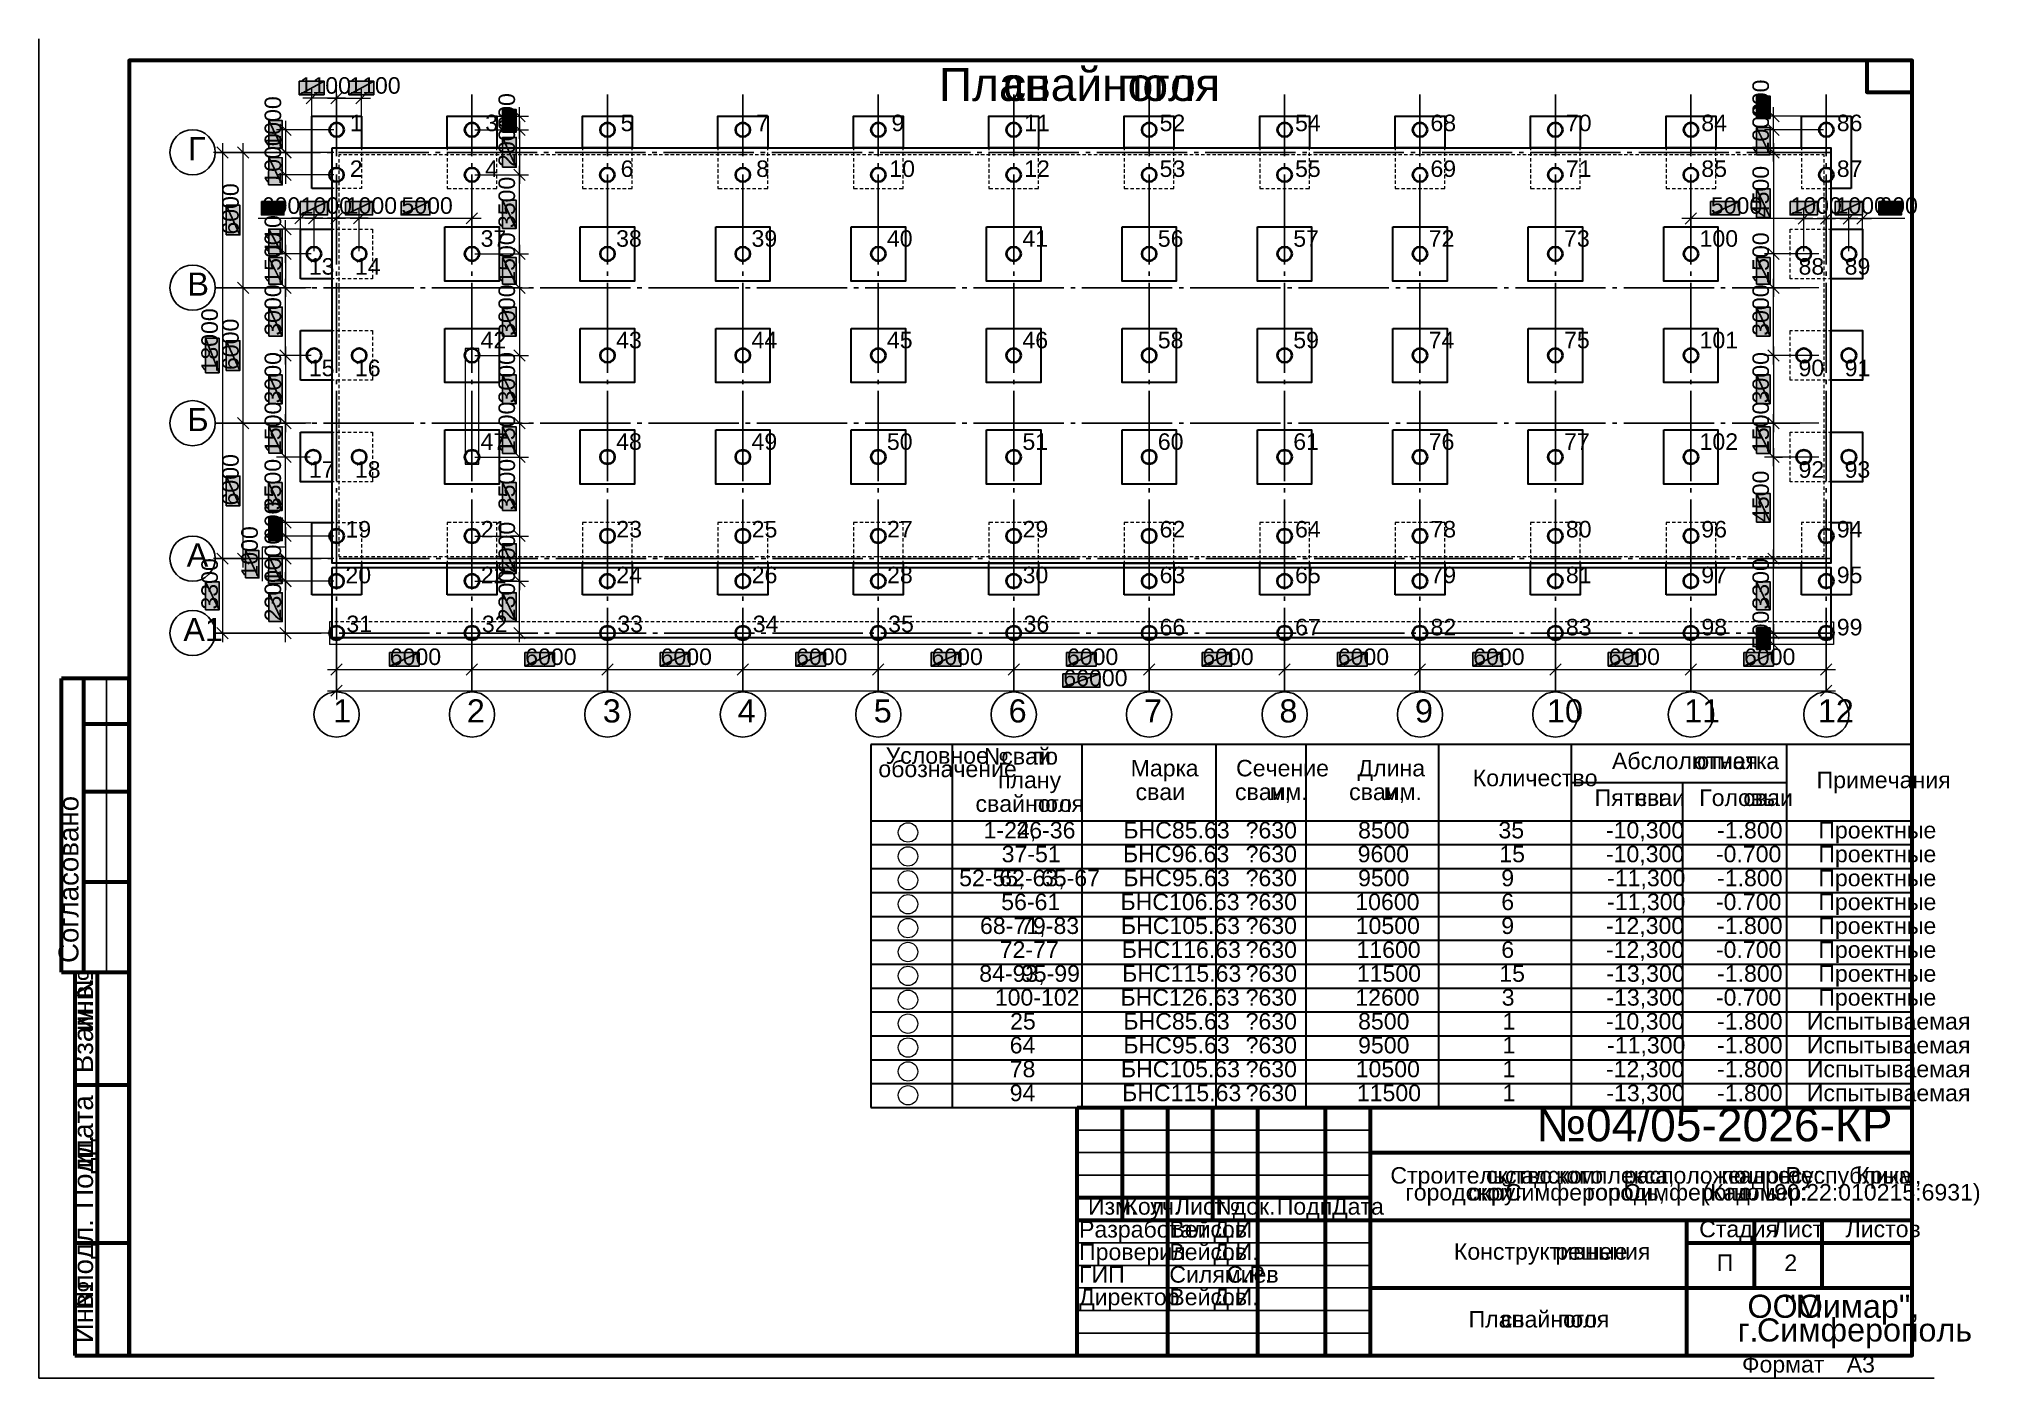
# Model space of a CAD drawing. Extents: x 8 to 21351, y 0 to 420.
# Drawn here: x 8270.7 to 8700.5, y 0.2 to 297 of the extents above; entities that cross this region are included whole.
import ezdxf

# ---------------------------------------------------------------- set-up
doc = ezdxf.new("R2010")
doc.units = 0
doc.styles.add('TEYPDFCAD_TEXT', font='arial.ttf')

msp = doc.modelspace()

# ---------------------------------------------------------------- texts
at = {"color": 7, "style": 'TEYPDFCAD_TEXT'}
for s, height, p in [('1100', 3.662, (8328.44, 284.8)), ('1100', 3.662, (8339.45, 284.8)), ('План', 7.32, (8470.05, 283.21)), ('свайного', 7.32, (8484.29, 283.21)), ('поля', 7.32, (8509.62, 283.21)), ('1', 3.66, (8339.57, 276.5)), ('3', 3.66, (8369.57, 276.5)), ('5', 3.66, (8399.56, 276.5)), ('7', 3.66, (8429.58, 276.5)), ('9', 3.66, (8459.57, 276.5)), ('11', 3.662, (8488.95, 276.5)), ('52', 3.662, (8518.96, 276.5)), ('54', 3.662, (8548.96, 276.5)), ('68', 3.662, (8578.95, 276.5)), ('70', 3.662, (8608.96, 276.5)), ('84', 3.662, (8638.96, 276.5)), ('86', 3.662, (8668.97, 276.5)), ('Г', 5.13, (8303.72, 270.04)), ('2', 3.66, (8339.57, 266.36)), ('4', 3.66, (8369.57, 266.36)), ('6', 3.66, (8399.56, 266.36)), ('8', 3.66, (8429.58, 266.36)), ('10', 3.662, (8459.08, 266.36)), ('12', 3.662, (8488.95, 266.36)), ('53', 3.662, (8518.96, 266.36)), ('55', 3.662, (8548.96, 266.36)), ('69', 3.662, (8578.95, 266.36)), ('71', 3.662, (8608.96, 266.36)), ('85', 3.662, (8638.96, 266.36)), ('87', 3.662, (8668.97, 266.36)), ('600', 3.662, (8320.06, 258.19)), ('1000', 3.662, (8328.67, 258.19)), ('1000', 3.662, (8338.66, 258.19)), ('5000', 3.662, (8351, 258.19)), ('5000', 3.662, (8641.07, 258.19)), ('1000', 3.662, (8658.7, 258.19)), ('1000', 3.662, (8668.69, 258.19)), ('600', 3.662, (8678.39, 258.19)), ('37', 3.662, (8368.55, 250.89)), ('38', 3.662, (8398.57, 250.89)), ('39', 3.662, (8428.56, 250.89)), ('40', 3.662, (8458.55, 250.89)), ('41', 3.662, (8488.57, 250.89)), ('56', 3.662, (8518.56, 250.89)), ('57', 3.662, (8548.57, 250.89)), ('72', 3.662, (8578.57, 250.89)), ('73', 3.662, (8608.56, 250.89)), ('100', 3.662, (8638.57, 250.89)), ('В', 5.13, (8303.59, 240.05)), ('13', 3.662, (8330.49, 244.71)), ('14', 3.662, (8340.7, 244.71)), ('88', 3.662, (8660.5, 244.71)), ('89', 3.662, (8670.71, 244.71)), ('42', 3.662, (8368.55, 228.39)), ('43', 3.662, (8398.57, 228.39)), ('44', 3.662, (8428.56, 228.39)), ('45', 3.662, (8458.55, 228.39)), ('46', 3.662, (8488.57, 228.39)), ('58', 3.662, (8518.56, 228.39)), ('59', 3.662, (8548.57, 228.39)), ('74', 3.662, (8578.57, 228.39)), ('75', 3.662, (8608.56, 228.39)), ('101', 3.662, (8638.57, 228.39)), ('15', 3.662, (8330.49, 222.21)), ('16', 3.662, (8340.7, 222.21)), ('90', 3.662, (8660.5, 222.21)), ('91', 3.662, (8670.71, 222.21)), ('Б', 5.13, (8303.59, 210.04)), ('47', 3.662, (8368.55, 205.89)), ('48', 3.662, (8398.57, 205.89)), ('49', 3.662, (8428.56, 205.89)), ('50', 3.662, (8458.55, 205.89)), ('51', 3.662, (8488.57, 205.89)), ('60', 3.662, (8518.56, 205.89)), ('61', 3.662, (8548.57, 205.89)), ('76', 3.662, (8578.57, 205.89)), ('77', 3.662, (8608.56, 205.89)), ('102', 3.662, (8638.57, 205.89)), ('17', 3.662, (8330.49, 199.71)), ('18', 3.662, (8340.7, 199.71)), ('92', 3.662, (8660.5, 199.71)), ('93', 3.662, (8670.71, 199.71)), ('19', 3.662, (8338.6, 186.46)), ('21', 3.662, (8368.59, 186.48)), ('23', 3.662, (8398.61, 186.48)), ('25', 3.662, (8428.6, 186.48)), ('27', 3.662, (8458.59, 186.48)), ('29', 3.662, (8488.61, 186.48)), ('62', 3.662, (8518.96, 186.48)), ('64', 3.662, (8548.96, 186.48)), ('78', 3.662, (8578.95, 186.48)), ('80', 3.662, (8608.96, 186.48)), ('96', 3.662, (8638.96, 186.48)), ('94', 3.662, (8668.97, 186.48)), ('А', 5.13, (8303.44, 180.04)), ('20', 3.662, (8338.6, 176.32)), ('22', 3.662, (8368.59, 176.34)), ('24', 3.662, (8398.61, 176.34)), ('26', 3.662, (8428.6, 176.34)), ('28', 3.662, (8458.59, 176.34)), ('30', 3.662, (8488.61, 176.34)), ('63', 3.662, (8518.96, 176.34)), ('65', 3.662, (8548.96, 176.34)), ('79', 3.662, (8578.95, 176.34)), ('81', 3.662, (8608.96, 176.34)), ('97', 3.662, (8638.96, 176.34)), ('95', 3.662, (8668.97, 176.34)), ('А1', 5.126, (8302.7, 163.53)), ('31', 3.662, (8338.81, 165.5)), ('32', 3.662, (8368.83, 165.5)), ('33', 3.662, (8398.82, 165.5)), ('34', 3.662, (8428.83, 165.5)), ('35', 3.662, (8458.83, 165.5)), ('36', 3.662, (8488.82, 165.5)), ('66', 3.662, (8518.96, 164.78)), ('67', 3.662, (8548.98, 164.78)), ('82', 3.662, (8578.97, 164.78)), ('83', 3.662, (8608.96, 164.78)), ('98', 3.662, (8638.98, 164.78)), ('99', 3.662, (8668.97, 164.78)), ('6000', 3.662, (8348.42, 158.22)), ('6000', 3.662, (8378.42, 158.22)), ('6000', 3.662, (8408.41, 158.22)), ('6000', 3.662, (8438.42, 158.22)), ('6000', 3.662, (8468.42, 158.22)), ('6000', 3.662, (8498.43, 158.22)), ('6000', 3.662, (8528.42, 158.22)), ('6000', 3.662, (8558.42, 158.22)), ('6000', 3.662, (8588.43, 158.22)), ('6000', 3.662, (8618.42, 158.22)), ('6000', 3.662, (8648.42, 158.22)), ('66000', 3.662, (8497.63, 153.52)), ('1', 5.13, (8335.87, 145.48)), ('2', 5.13, (8365.5, 145.48)), ('3', 5.13, (8395.62, 145.48)), ('4', 5.13, (8425.51, 145.48)), ('5', 5.13, (8455.63, 145.48)), ('6', 5.13, (8485.52, 145.48)), ('7', 5.13, (8515.51, 145.48)), ('8', 5.13, (8545.5, 145.48)), ('9', 5.13, (8575.52, 145.48)), ('10', 5.126, (8604.77, 145.48)), ('11', 5.126, (8635.15, 145.48)), ('12', 5.126, (8664.78, 145.48)), ('Условное', 3.662, (8458.26, 136.33)), ('№', 3.66, (8480.04, 136.17)), ('свай', 3.662, (8483.89, 136.17)), ('по', 3.662, (8490.84, 136.17)), ('Абслолютная', 3.6618, (8619.16, 135.15)), ('отметка', 3.662, (8637.23, 135.15)), ('обозначение', 3.6618, (8456.65, 133.37)), ('плану', 3.662, (8483.17, 130.92)), ('Марка', 3.662, (8512.55, 133.54)), ('Сечение', 3.662, (8535.9, 133.54)), ('Длина', 3.662, (8562.8, 133.54)), ('Количество', 3.662, (8588.33, 131.36)), ('Примечания', 3.662, (8664.5, 130.92)), ('свайного', 3.662, (8478.17, 125.67)), ('сваи', 3.662, (8513.63, 128.29)), ('сваи,', 3.662, (8535.66, 128.29)), ('мм.', 3.662, (8543.32, 128.29)), ('сваи,', 3.662, (8560.94, 128.29)), ('мм.', 3.662, (8568.6, 128.29)), ('Пятны', 3.662, (8615.31, 126.98)), ('сваи', 3.662, (8624.37, 126.98)), ('Головы', 3.662, (8638.49, 126.98)), ('сваи', 3.662, (8648.26, 126.98)), ('поля', 3.662, (8490.84, 125.67)), ('1-24,', 3.662, (8479.97, 119.8)), ('26-36', 3.662, (8487.24, 119.8)), ('БНС85.63', 3.662, (8510.94, 119.8)), ('\ue712630', 3.662, (8538.01, 119.8)), ('8500', 3.662, (8562.93, 119.8)), ('35', 3.662, (8594.02, 119.8)), ('-10,300', 3.662, (8617.83, 119.8)), ('-1.800', 3.662, (8642.45, 119.8)), ('Проектные', 3.662, (8664.88, 119.8)), ('37-51', 3.662, (8483.97, 114.51)), ('БНС96.63', 3.662, (8510.86, 114.51)), ('\ue712630', 3.662, (8538.01, 114.51)), ('9600', 3.662, (8562.84, 114.51)), ('15', 3.662, (8594.21, 114.51)), ('-10,300', 3.662, (8617.83, 114.51)), ('-0.700', 3.662, (8642.19, 114.51)), ('Проектные', 3.662, (8664.88, 114.51)), ('52-55,', 3.662, (8474.55, 109.2)), ('62-63,', 3.662, (8483.43, 109.2)), ('65-67', 3.662, (8492.67, 109.2)), ('БНС95.63', 3.662, (8510.94, 109.2)), ('\ue712630', 3.662, (8538.01, 109.2)), ('9500', 3.662, (8562.93, 109.2)), ('9', 3.66, (8594.65, 109.2)), ('-11,300', 3.662, (8618.09, 109.2)), ('-1.800', 3.662, (8642.45, 109.2)), ('Проектные', 3.662, (8664.88, 109.2)), ('56-61', 3.662, (8483.87, 103.91)), ('БНС106.63', 3.662, (8510.3, 103.91)), ('\ue712630', 3.662, (8538.01, 103.91)), ('10600', 3.662, (8562.31, 103.91)), ('6', 3.66, (8594.65, 103.91)), ('-11,300', 3.662, (8618.09, 103.91)), ('-0.700', 3.662, (8642.19, 103.91)), ('Проектные', 3.662, (8664.88, 103.91)), ('68-71,', 3.662, (8479.17, 98.62)), ('79-83', 3.662, (8488.05, 98.62)), ('БНС105.63', 3.662, (8510.39, 98.62)), ('\ue712630', 3.662, (8538.01, 98.62)), ('10500', 3.662, (8562.4, 98.62)), ('9', 3.66, (8594.65, 98.62)), ('-12,300', 3.662, (8617.83, 98.62)), ('-1.800', 3.662, (8642.45, 98.62)), ('Проектные', 3.662, (8664.88, 98.62)), ('72-77', 3.662, (8483.53, 93.32)), ('БНС116.63', 3.662, (8510.58, 93.32)), ('\ue712630', 3.662, (8538.01, 93.32)), ('11600', 3.662, (8562.57, 93.32)), ('6', 3.66, (8594.65, 93.32)), ('-12,300', 3.662, (8617.83, 93.32)), ('-0.700', 3.662, (8642.19, 93.32)), ('Проектные', 3.662, (8664.88, 93.32)), ('84-93,', 3.662, (8479, 88.03)), ('95-99', 3.662, (8488.23, 88.03)), ('БНС115.63', 3.662, (8510.66, 88.03)), ('\ue712630', 3.662, (8538.01, 88.03)), ('11500', 3.662, (8562.65, 88.03)), ('15', 3.662, (8594.21, 88.03)), ('-13,300', 3.662, (8617.92, 88.03)), ('-1.800', 3.662, (8642.45, 88.03)), ('Проектные', 3.662, (8664.88, 88.03)), ('100-102', 3.662, (8482.45, 82.74)), ('БНС126.63', 3.662, (8510.3, 82.74)), ('\ue712630', 3.662, (8538.01, 82.74)), ('12600', 3.662, (8562.31, 82.74)), ('3', 3.66, (8594.74, 82.74)), ('-13,300', 3.662, (8617.92, 82.74)), ('-0.700', 3.662, (8642.19, 82.74)), ('Проектные', 3.662, (8664.88, 82.74)), ('25', 3.662, (8485.84, 77.45)), ('БНС85.63', 3.662, (8510.94, 77.45)), ('\ue712630', 3.662, (8538.01, 77.45)), ('8500', 3.662, (8562.93, 77.45)), ('1', 3.66, (8594.91, 77.45)), ('-10,300', 3.662, (8617.83, 77.45)), ('-1.800', 3.662, (8642.45, 77.45)), ('Испытываемая', 3.6618, (8662.34, 77.45)), ('64', 3.662, (8485.75, 72.16)), ('БНС95.63', 3.662, (8510.94, 72.16)), ('\ue712630', 3.662, (8538.01, 72.16)), ('9500', 3.662, (8562.93, 72.16)), ('1', 3.66, (8594.91, 72.16)), ('-11,300', 3.662, (8618.09, 72.16)), ('-1.800', 3.662, (8642.45, 72.16)), ('Испытываемая', 3.6618, (8662.34, 72.16)), ('78', 3.662, (8485.75, 66.87)), ('БНС105.63', 3.662, (8510.39, 66.87)), ('\ue712630', 3.662, (8538.01, 66.87)), ('10500', 3.662, (8562.4, 66.87)), ('1', 3.66, (8594.91, 66.87)), ('-12,300', 3.662, (8617.83, 66.87)), ('-1.800', 3.662, (8642.45, 66.87)), ('Испытываемая', 3.6618, (8662.34, 66.87)), ('94', 3.662, (8485.75, 61.57)), ('БНС115.63', 3.662, (8510.66, 61.57)), ('\ue712630', 3.662, (8538.01, 61.57)), ('11500', 3.662, (8562.65, 61.57)), ('1', 3.66, (8594.91, 61.57)), ('-13,300', 3.662, (8617.92, 61.57)), ('-1.800', 3.662, (8642.45, 61.57)), ('Испытываемая', 3.6618, (8662.34, 61.57)), ('№04/05-2026-КР', 7.3201, (8602.44, 52.68)), ('Строительство', 3.6583, (8570.08, 43.31)), ('городской', 3.658, (8573.4, 39.56)), ('складского', 3.658, (8591.28, 43.31)), ('Симферополь,', 3.6583, (8595.44, 39.56)), ('комплекса,', 3.658, (8606.8, 43.31)), ('Симферополь', 3.6583, (8621.76, 39.56)), ('расположенного', 3.6583, (8621.79, 43.31)), ('(Кад.', 3.658, (8639.21, 39.56)), ('по', 3.658, (8643.39, 43.31)), ('адресу:', 3.658, (8647.26, 43.31)), ('90:22:010215:6931)', 3.6583, (8655.08, 39.56)), ('Республика', 3.658, (8657.58, 43.31)), ('Крым,', 3.658, (8673.28, 43.31)), ('Изм.', 3.658, (8503.09, 36.43)), ('Кол.', 3.658, (8511.17, 36.43)), ('уч.', 3.658, (8516.91, 36.43)), ('Лист', 3.658, (8522.37, 36.43)), ('№', 3.66, (8531.3, 36.43)), ('док.', 3.658, (8535.16, 36.43)), ('Подп.', 3.658, (8544.91, 36.43)), ('Дата', 3.658, (8557.15, 36.43)), ('округ', 3.658, (8587.28, 39.56)), ('город', 3.658, (8613.6, 39.56)), ('номер:', 3.658, (8646.22, 39.56)), ('Разработал', 3.658, (8501.12, 31.35)), ('Вейсов', 3.658, (8521.12, 31.35)), ('Д.И', 3.658, (8530.89, 31.35)), ('Стадия', 3.658, (8638.49, 31.43)), ('Лист', 3.658, (8654.85, 31.43)), ('Листов', 3.658, (8670.92, 31.43)), ('Вейсов', 3.658, (8521.12, 26.35)), ('Конструктивные', 3.6583, (8584.16, 26.44)), ('Проверил', 3.658, (8501.12, 26.35)), ('Д.И.', 3.658, (8530.89, 26.35)), ('решения', 3.658, (8606.61, 26.44)), ('П', 3.66, (8642.36, 23.94)), ('2', 3.66, (8657.35, 23.94)), ('ГИП', 3.658, (8501.12, 21.36)), ('Силямиев', 3.658, (8521.12, 21.36)), ('С.Р.', 3.658, (8533.75, 21.36)), ('Директор', 3.658, (8501.12, 16.36)), ('Вейсов', 3.658, (8521.12, 16.36)), ('Д.И.', 3.658, (8530.89, 16.36)), ('ООО', 5.122, (8649.18, 13.57)), ('"Мимар",', 5.122, (8657.35, 13.57)), ('План', 3.658, (8587.41, 11.43)), ('свайного', 3.658, (8594.54, 11.43)), ('поля', 3.658, (8607.2, 11.43)), ('Симферополь', 5.1223, (8651.28, 8.32)), ('г.', 5.122, (8647.02, 8.32)), ('Формат', 3.658, (8647.97, 1.44)), ('A3', 3.658, (8671.17, 1.44))]:
    msp.add_text(s, height=height, dxfattribs=at).set_placement(p)
for s, height, rotation, p in [('1000', 3.662, 90, (8324.36, 272.86)), ('600', 3.662, 90, (8376.17, 276.39)), ('600', 3.662, 90, (8653.94, 279.4)), ('2000', 3.662, 90, (8376.17, 268.58)), ('1000', 3.662, 90, (8653.94, 271.36)), ('1000', 3.662, 89.7966, (8324.33, 264.65)), ('4500', 3.662, 90, (8653.94, 257.43)), ('6000', 3.662, 90, (8314.96, 253.58)), ('3500', 3.662, 90, (8376.17, 255.02)), ('1100', 3.662, 90, (8324.36, 249.36)), ('1500', 3.662, 90, (8324.36, 242.7)), ('1500', 3.662, 90, (8376.17, 242.7)), ('1500', 3.662, 90, (8653.94, 242.7)), ('3000', 3.662, 90, (8324.36, 231.18)), ('3000', 3.662, 90, (8376.17, 231.16)), ('3000', 3.662, 90, (8653.94, 231.16)), ('18000', 3.662, 90, (8310.34, 223.03)), ('6000', 3.662, 90, (8314.96, 223.58)), ('3000', 3.662, 90, (8324.36, 216.18)), ('3000', 3.662, 90, (8376.17, 216.18)), ('3000', 3.662, 90, (8653.94, 216.18)), ('1500', 3.662, 90, (8324.36, 205.19)), ('1500', 3.662, 90, (8376.17, 205.19)), ('1500', 3.662, 90, (8653.94, 205.19)), ('6000', 3.662, 90, (8314.96, 193.57)), ('3500', 3.662, 90, (8324.33, 192.51)), ('3500', 3.662, 90, (8376.17, 192.51)), ('4500', 3.662, 90, (8653.94, 189.91)), ('600', 3.662, 90, (8324.36, 185.89)), ('2000', 3.662, 90, (8376.17, 178.58)), ('1000', 3.662, 90, (8319.19, 177.59)), ('1000', 3.662, 89.7966, (8324.33, 176.36)), ('3300', 3.662, 90, (8310.34, 170.5)), ('3300', 3.662, 90, (8653.94, 170.5)), ('2300', 3.662, 90, (8324.36, 167.89)), ('2300', 3.662, 90, (8376.17, 167.92)), ('500', 3.662, 90, (8653.94, 161.71)), ('Согласовано', 4.3921, 90, (8279.46, 92.18)), ('№', 4.39, 90, (8282.68, 84.21)), ('инв.', 4.392, 90, (8282.68, 77.13)), ('Взам.', 4.392, 90, (8282.68, 67.75)), ('дата', 4.392, 90, (8282.68, 49.66)), ('Подп.', 4.392, 90, (8282.68, 37.72)), ('и', 4.39, 90, (8282.68, 46.73)), ('подл.', 4.392, 90, (8282.68, 19.86)), ('№', 4.39, 90, (8282.68, 15.23)), ('Инв.', 4.392, 90, (8282.68, 7.94))]:
    msp.add_text(s, height=height, rotation=rotation, dxfattribs=at).set_placement(p)

# ---------------------------------------------------------------- hatches: boundary and pattern name
at = {"true_color": 0xffffff}
h = msp.add_hatch(color=0, dxfattribs=at)
h.paths.add_polyline_path([(8328.38, 287.55), (8328.38, 284.56), (8333.88, 287.55)])
h.paths.add_polyline_path([(8328.38, 284.56), (8333.88, 287.55), (8333.88, 284.56)])
h = msp.add_hatch(color=0, dxfattribs=at)
h.paths.add_polyline_path([(8339.38, 287.55), (8339.38, 284.56), (8344.89, 287.55)])
h.paths.add_polyline_path([(8339.38, 284.56), (8344.89, 287.55), (8344.89, 284.56)])
h = msp.add_hatch(color=0, dxfattribs=at)
h.paths.add_polyline_path([(8651.19, 279.32), (8654.2, 279.32), (8651.19, 284.29)])
h.paths.add_polyline_path([(8654.2, 279.32), (8651.19, 284.29), (8654.2, 284.29)])
h = msp.add_hatch(color=0, dxfattribs=at)
h.paths.add_polyline_path([(8373.42, 276.31), (8376.43, 276.31), (8373.42, 281.28)])
h.paths.add_polyline_path([(8376.43, 276.31), (8373.42, 281.28), (8376.43, 281.28)])
h = msp.add_hatch(color=0, dxfattribs=at)
h.paths.add_polyline_path([(8321.6, 272.77), (8324.61, 272.77), (8321.6, 278.83)])
h.paths.add_polyline_path([(8324.61, 272.77), (8321.6, 278.83), (8324.61, 278.83)])
h = msp.add_hatch(color=0, dxfattribs=at)
h.paths.add_polyline_path([(8373.42, 268.52), (8376.43, 268.52), (8373.42, 275.1)])
h.paths.add_polyline_path([(8376.43, 268.52), (8373.42, 275.1), (8376.43, 275.1)])
h = msp.add_hatch(color=0, dxfattribs=at)
h.paths.add_polyline_path([(8651.19, 271.29), (8654.2, 271.29), (8651.19, 277.33)])
h.paths.add_polyline_path([(8654.2, 271.29), (8651.19, 277.33), (8654.2, 277.33)])
h = msp.add_hatch(color=0, dxfattribs=at)
h.paths.add_polyline_path([(8321.58, 264.58), (8324.59, 264.58), (8321.6, 270.64)])
h.paths.add_polyline_path([(8324.59, 264.58), (8321.6, 270.64), (8324.61, 270.62)])
h = msp.add_hatch(color=0, dxfattribs=at)
h.paths.add_polyline_path([(8651.19, 257.34), (8654.2, 257.34), (8651.19, 263.76)])
h.paths.add_polyline_path([(8654.2, 257.34), (8651.19, 263.76), (8654.2, 263.76)])
h = msp.add_hatch(color=0, dxfattribs=at)
h.paths.add_polyline_path([(8312.21, 253.51), (8315.21, 253.51), (8312.21, 260.1)])
h.paths.add_polyline_path([(8315.21, 253.51), (8312.21, 260.1), (8315.21, 260.1)])
h = msp.add_hatch(color=0, dxfattribs=at)
h.paths.add_polyline_path([(8320, 260.94), (8320, 257.94), (8324.97, 260.94)])
h.paths.add_polyline_path([(8320, 257.94), (8324.97, 260.94), (8324.97, 257.94)])
h = msp.add_hatch(color=0, dxfattribs=at)
h.paths.add_polyline_path([(8328.61, 260.94), (8328.61, 257.94), (8334.64, 260.94)])
h.paths.add_polyline_path([(8328.61, 257.94), (8334.64, 260.94), (8334.64, 257.94)])
h = msp.add_hatch(color=0, dxfattribs=at)
h.paths.add_polyline_path([(8338.6, 260.94), (8338.6, 257.94), (8344.63, 260.94)])
h.paths.add_polyline_path([(8338.6, 257.94), (8344.63, 260.94), (8344.63, 257.94)])
h = msp.add_hatch(color=0, dxfattribs=at)
h.paths.add_polyline_path([(8350.92, 260.94), (8350.92, 257.94), (8357.33, 260.94)])
h.paths.add_polyline_path([(8350.92, 257.94), (8357.33, 260.94), (8357.33, 257.94)])
h = msp.add_hatch(color=0, dxfattribs=at)
h.paths.add_polyline_path([(8373.42, 254.95), (8376.43, 254.95), (8373.42, 261.18)])
h.paths.add_polyline_path([(8376.43, 254.95), (8373.42, 261.18), (8376.43, 261.18)])
h = msp.add_hatch(color=0, dxfattribs=at)
h.paths.add_polyline_path([(8641.01, 260.94), (8641.01, 257.94), (8647.4, 260.94)])
h.paths.add_polyline_path([(8641.01, 257.94), (8647.4, 260.94), (8647.4, 257.94)])
h = msp.add_hatch(color=0, dxfattribs=at)
h.paths.add_polyline_path([(8658.64, 260.94), (8658.64, 257.94), (8664.67, 260.94)])
h.paths.add_polyline_path([(8658.64, 257.94), (8664.67, 260.94), (8664.67, 257.94)])
h = msp.add_hatch(color=0, dxfattribs=at)
h.paths.add_polyline_path([(8668.63, 260.94), (8668.63, 257.94), (8674.66, 260.94)])
h.paths.add_polyline_path([(8668.63, 257.94), (8674.66, 260.94), (8674.66, 257.94)])
h = msp.add_hatch(color=0, dxfattribs=at)
h.paths.add_polyline_path([(8678.3, 260.94), (8678.3, 257.94), (8683.28, 260.94)])
h.paths.add_polyline_path([(8678.3, 257.94), (8683.28, 260.94), (8683.28, 257.94)])
h = msp.add_hatch(color=0, dxfattribs=at)
h.paths.add_polyline_path([(8321.6, 249.3), (8324.61, 249.3), (8321.6, 254.8)])
h.paths.add_polyline_path([(8324.61, 249.3), (8321.6, 254.8), (8324.61, 254.8)])
h = msp.add_hatch(color=0, dxfattribs=at)
h.paths.add_polyline_path([(8321.6, 242.63), (8324.61, 242.63), (8321.6, 248.48)])
h.paths.add_polyline_path([(8324.61, 242.63), (8321.6, 248.48), (8324.61, 248.48)])
h = msp.add_hatch(color=0, dxfattribs=at)
h.paths.add_polyline_path([(8373.42, 242.61), (8376.43, 242.61), (8373.42, 248.48)])
h.paths.add_polyline_path([(8376.43, 242.61), (8373.42, 248.48), (8376.43, 248.48)])
h = msp.add_hatch(color=0, dxfattribs=at)
h.paths.add_polyline_path([(8651.19, 242.61), (8654.2, 242.61), (8651.19, 248.48)])
h.paths.add_polyline_path([(8654.2, 242.61), (8651.19, 248.48), (8654.2, 248.48)])
h = msp.add_hatch(color=0, dxfattribs=at)
h.paths.add_polyline_path([(8321.6, 231.1), (8324.61, 231.1), (8321.6, 237.51)])
h.paths.add_polyline_path([(8324.61, 231.1), (8321.6, 237.51), (8324.61, 237.51)])
h = msp.add_hatch(color=0, dxfattribs=at)
h.paths.add_polyline_path([(8373.42, 231.1), (8376.43, 231.1), (8373.42, 237.49)])
h.paths.add_polyline_path([(8376.43, 231.1), (8373.42, 237.49), (8376.43, 237.49)])
h = msp.add_hatch(color=0, dxfattribs=at)
h.paths.add_polyline_path([(8651.19, 231.1), (8654.2, 231.1), (8651.19, 237.49)])
h.paths.add_polyline_path([(8654.2, 231.1), (8651.19, 237.49), (8654.2, 237.49)])
h = msp.add_hatch(color=0, dxfattribs=at)
h.paths.add_polyline_path([(8307.59, 222.97), (8310.6, 222.97), (8307.59, 230.61)])
h.paths.add_polyline_path([(8310.6, 222.97), (8307.59, 230.61), (8310.6, 230.61)])
h = msp.add_hatch(color=0, dxfattribs=at)
h.paths.add_polyline_path([(8312.21, 223.5), (8315.21, 223.5), (8312.21, 230.08)])
h.paths.add_polyline_path([(8315.21, 223.5), (8312.21, 230.08), (8315.21, 230.08)])
h = msp.add_hatch(color=0, dxfattribs=at)
h.paths.add_polyline_path([(8321.6, 216.09), (8324.61, 216.09), (8321.6, 222.5)])
h.paths.add_polyline_path([(8324.61, 216.09), (8321.6, 222.5), (8324.61, 222.5)])
h = msp.add_hatch(color=0, dxfattribs=at)
h.paths.add_polyline_path([(8373.42, 216.09), (8376.43, 216.09), (8373.42, 222.5)])
h.paths.add_polyline_path([(8376.43, 216.09), (8373.42, 222.5), (8376.43, 222.5)])
h = msp.add_hatch(color=0, dxfattribs=at)
h.paths.add_polyline_path([(8651.19, 216.09), (8654.2, 216.09), (8651.19, 222.5)])
h.paths.add_polyline_path([(8654.2, 216.09), (8651.19, 222.5), (8654.2, 222.5)])
h = msp.add_hatch(color=0, dxfattribs=at)
h.paths.add_polyline_path([(8321.6, 205.13), (8324.61, 205.13), (8321.6, 210.99)])
h.paths.add_polyline_path([(8324.61, 205.13), (8321.6, 210.99), (8324.61, 210.99)])
h = msp.add_hatch(color=0, dxfattribs=at)
h.paths.add_polyline_path([(8373.42, 205.1), (8376.43, 205.1), (8373.42, 210.97)])
h.paths.add_polyline_path([(8376.43, 205.1), (8373.42, 210.97), (8376.43, 210.97)])
h = msp.add_hatch(color=0, dxfattribs=at)
h.paths.add_polyline_path([(8651.19, 205.1), (8654.2, 205.1), (8651.19, 210.97)])
h.paths.add_polyline_path([(8654.2, 205.1), (8651.19, 210.97), (8654.2, 210.97)])
h = msp.add_hatch(color=0, dxfattribs=at)
h.paths.add_polyline_path([(8312.21, 193.51), (8315.21, 193.51), (8312.21, 200.09)])
h.paths.add_polyline_path([(8315.21, 193.51), (8312.21, 200.09), (8315.21, 200.09)])
h = msp.add_hatch(color=0, dxfattribs=at)
h.paths.add_polyline_path([(8321.58, 192.43), (8324.57, 192.43), (8321.58, 198.65)])
h.paths.add_polyline_path([(8324.57, 192.43), (8321.58, 198.65), (8324.57, 198.65)])
h = msp.add_hatch(color=0, dxfattribs=at)
h.paths.add_polyline_path([(8373.42, 192.43), (8376.43, 192.43), (8373.42, 198.65)])
h.paths.add_polyline_path([(8376.43, 192.43), (8373.42, 198.65), (8376.43, 198.65)])
h = msp.add_hatch(color=0, dxfattribs=at)
h.paths.add_polyline_path([(8651.19, 189.84), (8654.2, 189.84), (8651.19, 196.24)])
h.paths.add_polyline_path([(8654.2, 189.84), (8651.19, 196.24), (8654.2, 196.24)])
h = msp.add_hatch(color=0, dxfattribs=at)
h.paths.add_polyline_path([(8321.6, 185.8), (8324.61, 185.8), (8321.6, 190.78)])
h.paths.add_polyline_path([(8324.61, 185.8), (8321.6, 190.78), (8324.61, 190.78)])
h = msp.add_hatch(color=0, dxfattribs=at)
h.paths.add_polyline_path([(8373.42, 178.5), (8376.43, 178.5), (8373.42, 185.08)])
h.paths.add_polyline_path([(8376.43, 178.5), (8373.42, 185.08), (8376.43, 185.08)])
h = msp.add_hatch(color=0, dxfattribs=at)
h.paths.add_polyline_path([(8316.44, 177.52), (8319.44, 177.52), (8316.44, 183.56)])
h.paths.add_polyline_path([(8319.44, 177.52), (8316.44, 183.56), (8319.44, 183.56)])
h = msp.add_hatch(color=0, dxfattribs=at)
h.paths.add_polyline_path([(8321.58, 176.3), (8324.59, 176.3), (8321.6, 182.35)])
h.paths.add_polyline_path([(8324.59, 176.3), (8321.6, 182.35), (8324.61, 182.33)])
h = msp.add_hatch(color=0, dxfattribs=at)
h.paths.add_polyline_path([(8307.59, 170.43), (8310.6, 170.43), (8307.59, 176.66)])
h.paths.add_polyline_path([(8310.6, 170.43), (8307.59, 176.66), (8310.6, 176.66)])
h = msp.add_hatch(color=0, dxfattribs=at)
h.paths.add_polyline_path([(8651.19, 170.43), (8654.2, 170.43), (8651.19, 176.66)])
h.paths.add_polyline_path([(8654.2, 170.43), (8651.19, 176.66), (8654.2, 176.66)])
h = msp.add_hatch(color=0, dxfattribs=at)
h.paths.add_polyline_path([(8321.6, 167.83), (8324.59, 167.83), (8321.6, 174.22)])
h.paths.add_polyline_path([(8324.59, 167.83), (8321.6, 174.22), (8324.59, 174.22)])
h = msp.add_hatch(color=0, dxfattribs=at)
h.paths.add_polyline_path([(8373.42, 167.85), (8376.43, 167.85), (8373.42, 174.24)])
h.paths.add_polyline_path([(8376.43, 167.85), (8373.42, 174.24), (8376.43, 174.24)])
h = msp.add_hatch(color=0, dxfattribs=at)
h.paths.add_polyline_path([(8651.19, 161.63), (8654.2, 161.63), (8651.19, 166.43)])
h.paths.add_polyline_path([(8654.2, 161.63), (8651.19, 166.43), (8654.2, 166.43)])
h = msp.add_hatch(color=0, dxfattribs=at)
h.paths.add_polyline_path([(8348.34, 160.97), (8348.34, 157.97), (8354.92, 160.97)])
h.paths.add_polyline_path([(8348.34, 157.97), (8354.92, 160.97), (8354.92, 157.97)])
h = msp.add_hatch(color=0, dxfattribs=at)
h.paths.add_polyline_path([(8378.35, 160.97), (8378.35, 157.97), (8384.91, 160.97)])
h.paths.add_polyline_path([(8378.35, 157.97), (8384.91, 160.97), (8384.91, 157.97)])
h = msp.add_hatch(color=0, dxfattribs=at)
h.paths.add_polyline_path([(8408.34, 160.97), (8408.34, 157.97), (8414.93, 160.97)])
h.paths.add_polyline_path([(8408.34, 157.97), (8414.93, 160.97), (8414.93, 157.97)])
h = msp.add_hatch(color=0, dxfattribs=at)
h.paths.add_polyline_path([(8438.34, 160.97), (8438.34, 157.97), (8444.92, 160.97)])
h.paths.add_polyline_path([(8438.34, 157.97), (8444.92, 160.97), (8444.92, 157.97)])
h = msp.add_hatch(color=0, dxfattribs=at)
h.paths.add_polyline_path([(8468.35, 160.97), (8468.35, 157.97), (8474.94, 160.97)])
h.paths.add_polyline_path([(8468.35, 157.97), (8474.94, 160.97), (8474.94, 157.97)])
h = msp.add_hatch(color=0, dxfattribs=at)
h.paths.add_polyline_path([(8498.35, 160.97), (8498.35, 157.97), (8504.93, 160.97)])
h.paths.add_polyline_path([(8498.35, 157.97), (8504.93, 160.97), (8504.93, 157.97)])
h = msp.add_hatch(color=0, dxfattribs=at)
h.paths.add_polyline_path([(8528.36, 160.97), (8528.36, 157.97), (8534.92, 160.97)])
h.paths.add_polyline_path([(8528.36, 157.97), (8534.92, 160.97), (8534.92, 157.97)])
h = msp.add_hatch(color=0, dxfattribs=at)
h.paths.add_polyline_path([(8558.35, 160.97), (8558.35, 157.97), (8564.94, 160.97)])
h.paths.add_polyline_path([(8558.35, 157.97), (8564.94, 160.97), (8564.94, 157.97)])
h = msp.add_hatch(color=0, dxfattribs=at)
h.paths.add_polyline_path([(8588.35, 160.97), (8588.35, 157.97), (8594.93, 160.97)])
h.paths.add_polyline_path([(8588.35, 157.97), (8594.93, 160.97), (8594.93, 157.97)])
h = msp.add_hatch(color=0, dxfattribs=at)
h.paths.add_polyline_path([(8618.36, 160.97), (8618.36, 157.97), (8624.92, 160.97)])
h.paths.add_polyline_path([(8618.36, 157.97), (8624.92, 160.97), (8624.92, 157.97)])
h = msp.add_hatch(color=0, dxfattribs=at)
h.paths.add_polyline_path([(8648.35, 160.97), (8648.35, 157.97), (8654.94, 160.97)])
h.paths.add_polyline_path([(8648.35, 157.97), (8654.94, 160.97), (8654.94, 157.97)])
h = msp.add_hatch(color=0, dxfattribs=at)
h.paths.add_polyline_path([(8497.54, 156.27), (8497.54, 153.29), (8505.73, 156.27)])
h.paths.add_polyline_path([(8497.54, 153.29), (8505.73, 156.27), (8505.73, 153.29)])

# ---------------------------------------------------------------- linework, layer by layer
at = {"lineweight": 25}
for p, q in [((8270.68, 0.19), (8270.68, 296.97)), ((8285.66, 90.19), (8285.66, 155.19)), ((8500.67, 55.18), (8565.66, 55.18)), ((8500.67, 50.19), (8565.66, 50.19)), ((8500.67, 45.19), (8565.66, 45.19)), ((8500.67, 30.18), (8565.66, 30.18)), ((8500.67, 25.19), (8565.66, 25.19)), ((8500.67, 20.19), (8565.66, 20.19)), ((8500.67, 15.2), (8565.66, 15.2)), ((8500.67, 10.18), (8565.66, 10.18)), ((8690.52, 0.19), (8270.68, 0.19))]:
    msp.add_line(p, q, dxfattribs=at)
at = {"color": 7, "lineweight": 5}
for p, q in [((8338.62, 283.8), (8329.14, 283.8)), ((8332.38, 285.05), (8329.88, 282.55)), ((8331.13, 277.43), (8331.13, 285.81)), ((8334.62, 283.8), (8344.13, 283.8)), ((8335.38, 282.55), (8337.88, 285.05)), ((8337.88, 285.05), (8335.38, 282.55)), ((8336.63, 277.43), (8336.63, 285.81)), ((8336.63, 277.43), (8336.63, 285.81)), ((8340.89, 282.55), (8343.38, 285.05)), ((8342.14, 277.43), (8342.14, 285.81)), ((8367.26, 279.8), (8379.18, 279.8)), ((8378.44, 278.55), (8375.92, 281.05)), ((8377.17, 274.81), (8377.17, 281.81)), ((8666.03, 279.8), (8652.95, 279.8)), ((8656.19, 278.55), (8653.69, 281.05)), ((8654.94, 274.81), (8654.94, 281.81)), ((8336, 276.8), (8323.36, 276.8)), ((8326.6, 275.55), (8324.1, 278.05)), ((8325.35, 278.81), (8325.35, 269.81)), ((8367.26, 276.8), (8379.18, 276.8)), ((8367.26, 276.8), (8379.18, 276.8)), ((8378.44, 275.55), (8375.92, 278.05)), ((8375.92, 278.05), (8378.44, 275.55)), ((8377.17, 278.81), (8377.17, 264.82)), ((8666.03, 276.8), (8652.95, 276.8)), ((8666.03, 276.8), (8652.95, 276.8)), ((8656.19, 275.55), (8653.69, 278.05)), ((8653.69, 278.05), (8656.19, 275.55)), ((8654.94, 269.81), (8654.94, 278.81)), ((8319.66, 271.8), (8309.35, 271.8)), ((8312.61, 270.55), (8310.09, 273.05)), ((8311.34, 273.81), (8311.34, 179.79)), ((8315.38, 271.8), (8313.96, 271.8)), ((8317.22, 270.55), (8314.72, 273.05)), ((8315.97, 239.8), (8315.97, 273.81)), ((8336, 271.8), (8323.36, 271.82)), ((8336, 271.8), (8323.36, 271.8)), ((8326.6, 270.57), (8324.1, 273.07)), ((8324.1, 273.05), (8326.6, 270.55)), ((8325.35, 273.83), (8325.35, 264.84)), ((8335.64, 272.31), (8335.64, 272.8)), ((8335.64, 272.8), (8336.12, 272.8)), ((8335.64, 271.06), (8335.64, 271.82)), ((8336.63, 272.8), (8337.37, 272.8)), ((8337.63, 271.29), (8337.14, 271.29)), ((8337.14, 271.29), (8337.14, 270.81)), ((8337.88, 272.8), (8338.62, 272.8)), ((8338.88, 271.29), (8338.14, 271.29)), ((8339.13, 272.8), (8339.87, 272.8)), ((8340.12, 271.29), (8339.38, 271.29)), ((8340.38, 272.8), (8341.14, 272.8)), ((8341.37, 271.29), (8340.63, 271.29)), ((8341.63, 272.8), (8342.14, 272.8)), ((8342.62, 271.29), (8341.88, 271.29)), ((8342.14, 272.8), (8342.14, 272.31)), ((8342.14, 271.82), (8342.14, 271.06)), ((8343.87, 271.29), (8343.13, 271.29)), ((8345.14, 271.29), (8344.38, 271.29)), ((8346.39, 271.29), (8345.63, 271.29)), ((8347.64, 271.29), (8346.88, 271.29)), ((8348.89, 271.29), (8348.13, 271.29)), ((8350.14, 271.29), (8349.37, 271.29)), ((8351.39, 271.29), (8350.62, 271.29)), ((8352.63, 271.29), (8351.87, 271.29)), ((8353.88, 271.29), (8353.14, 271.29)), ((8355.13, 271.29), (8354.39, 271.29)), ((8356.38, 271.29), (8355.64, 271.29)), ((8357.63, 271.29), (8356.89, 271.29)), ((8358.88, 271.29), (8358.14, 271.29)), ((8360.13, 271.29), (8359.39, 271.29)), ((8361.38, 271.29), (8360.64, 271.29)), ((8362.01, 272.8), (8361.12, 272.8)), ((8361.12, 272.8), (8361.12, 272.31)), ((8361.12, 271.8), (8361.12, 271.06)), ((8362.62, 271.29), (8361.88, 271.29)), ((8363.26, 272.8), (8362.5, 272.8)), ((8363.87, 271.29), (8363.13, 271.29)), ((8364.51, 272.8), (8363.75, 272.8)), ((8365.12, 271.29), (8364.38, 271.29)), ((8365.76, 272.8), (8365.02, 272.8)), ((8366.39, 271.29), (8365.63, 271.29)), ((8367.01, 272.8), (8366.27, 272.8)), ((8367.64, 271.29), (8366.88, 271.29)), ((8368.26, 272.8), (8367.51, 272.8)), ((8368.89, 271.29), (8368.13, 271.29)), ((8369.5, 272.8), (8368.76, 272.8)), ((8370.14, 271.29), (8369.38, 271.29)), ((8370.75, 272.8), (8370.01, 272.8)), ((8371.39, 271.29), (8370.63, 271.29)), ((8372.13, 272.8), (8371.26, 272.8)), ((8372.64, 271.29), (8371.87, 271.29)), ((8372.13, 272.31), (8372.13, 272.8)), ((8372.13, 271.06), (8372.13, 271.8)), ((8373.89, 271.29), (8373.12, 271.29)), ((8375.13, 271.29), (8374.37, 271.29)), ((8376.38, 271.29), (8375.64, 271.29)), ((8377.63, 271.29), (8376.89, 271.29)), ((8378.88, 271.29), (8378.14, 271.29)), ((8380.13, 271.29), (8379.39, 271.29)), ((8381.38, 271.29), (8380.64, 271.29)), ((8382.63, 271.29), (8381.89, 271.29)), ((8383.88, 271.29), (8383.14, 271.29)), ((8385.13, 271.29), (8384.38, 271.29)), ((8386.37, 271.29), (8385.63, 271.29)), ((8387.62, 271.29), (8386.88, 271.29)), ((8388.89, 271.29), (8388.13, 271.29)), ((8390.14, 271.29), (8389.38, 271.29)), ((8391.39, 271.29), (8390.63, 271.29)), ((8392, 272.8), (8391.14, 272.8)), ((8391.14, 272.8), (8391.14, 272.31)), ((8391.14, 271.8), (8391.14, 271.06)), ((8392.64, 271.29), (8391.88, 271.29)), ((8393.25, 272.8), (8392.51, 272.8)), ((8393.89, 271.29), (8393.13, 271.29)), ((8394.5, 272.8), (8393.76, 272.8)), ((8395.14, 271.29), (8394.37, 271.29)), ((8395.75, 272.8), (8395.01, 272.8)), ((8396.39, 271.29), (8395.62, 271.29)), ((8397, 272.8), (8396.26, 272.8)), ((8397.63, 271.29), (8396.89, 271.29)), ((8398.25, 272.8), (8397.51, 272.8)), ((8398.88, 271.29), (8398.14, 271.29)), ((8399.52, 272.8), (8398.76, 272.8)), ((8400.13, 271.29), (8399.39, 271.29)), ((8400.77, 272.8), (8400.01, 272.8)), ((8401.38, 271.29), (8400.64, 271.29)), ((8402.14, 272.8), (8401.25, 272.8)), ((8402.63, 271.29), (8401.89, 271.29)), ((8402.14, 272.31), (8402.14, 272.8)), ((8402.14, 271.06), (8402.14, 271.8)), ((8403.88, 271.29), (8403.14, 271.29)), ((8405.13, 271.29), (8404.39, 271.29)), ((8406.38, 271.29), (8405.64, 271.29)), ((8407.63, 271.29), (8406.88, 271.29)), ((8408.87, 271.29), (8408.13, 271.29)), ((8410.14, 271.29), (8409.38, 271.29)), ((8411.39, 271.29), (8410.63, 271.29)), ((8412.64, 271.29), (8411.88, 271.29)), ((8413.89, 271.29), (8413.13, 271.29)), ((8415.14, 271.29), (8414.38, 271.29)), ((8416.39, 271.29), (8415.63, 271.29)), ((8417.64, 271.29), (8416.88, 271.29)), ((8418.89, 271.29), (8418.15, 271.29)), ((8420.13, 271.29), (8419.39, 271.29)), ((8421.38, 271.29), (8420.64, 271.29)), ((8422.02, 272.8), (8421.13, 272.8)), ((8421.13, 272.8), (8421.13, 272.31)), ((8421.13, 271.8), (8421.13, 271.06)), ((8422.63, 271.29), (8421.89, 271.29)), ((8423.27, 272.8), (8422.51, 272.8)), ((8423.88, 271.29), (8423.14, 271.29)), ((8424.52, 272.8), (8423.75, 272.8)), ((8425.13, 271.29), (8424.39, 271.29)), ((8425.77, 272.8), (8425, 272.8)), ((8426.38, 271.29), (8425.64, 271.29)), ((8427.01, 272.8), (8426.25, 272.8)), ((8427.63, 271.29), (8426.89, 271.29)), ((8428.26, 272.8), (8427.5, 272.8)), ((8428.88, 271.29), (8428.14, 271.29)), ((8429.51, 272.8), (8428.75, 272.8)), ((8430.13, 271.29), (8429.38, 271.29)), ((8430.76, 272.8), (8430.02, 272.8)), ((8431.4, 271.29), (8430.63, 271.29)), ((8432.14, 272.8), (8431.27, 272.8)), ((8432.64, 271.29), (8431.88, 271.29)), ((8432.14, 272.31), (8432.14, 272.8)), ((8432.14, 271.06), (8432.14, 271.8)), ((8433.89, 271.29), (8433.13, 271.29)), ((8435.14, 271.29), (8434.38, 271.29)), ((8436.39, 271.29), (8435.63, 271.29)), ((8437.64, 271.29), (8436.88, 271.29)), ((8438.89, 271.29), (8438.13, 271.29)), ((8440.14, 271.29), (8439.38, 271.29)), ((8441.39, 271.29), (8440.65, 271.29)), ((8442.63, 271.29), (8441.89, 271.29)), ((8443.88, 271.29), (8443.14, 271.29)), ((8445.13, 271.29), (8444.39, 271.29)), ((8446.38, 271.29), (8445.64, 271.29)), ((8447.63, 271.29), (8446.89, 271.29)), ((8448.88, 271.29), (8448.14, 271.29)), ((8450.13, 271.29), (8449.39, 271.29)), ((8451.38, 271.29), (8450.64, 271.29)), ((8452.01, 272.8), (8451.14, 272.8)), ((8451.14, 272.8), (8451.14, 272.31)), ((8451.14, 271.8), (8451.14, 271.06)), ((8452.63, 271.29), (8451.88, 271.29)), ((8453.26, 272.8), (8452.52, 272.8)), ((8453.9, 271.29), (8453.13, 271.29)), ((8454.51, 272.8), (8453.77, 272.8)), ((8455.14, 271.29), (8454.38, 271.29)), ((8455.76, 272.8), (8455.02, 272.8)), ((8456.39, 271.29), (8455.63, 271.29)), ((8457.01, 272.8), (8456.27, 272.8)), ((8457.64, 271.29), (8456.88, 271.29)), ((8458.26, 272.8), (8457.52, 272.8)), ((8458.89, 271.29), (8458.13, 271.29)), ((8459.5, 272.8), (8458.76, 272.8)), ((8460.14, 271.29), (8459.38, 271.29)), ((8460.75, 272.8), (8460.01, 272.8)), ((8461.39, 271.29), (8460.63, 271.29)), ((8462.13, 272.8), (8461.26, 272.8)), ((8462.64, 271.29), (8461.9, 271.29)), ((8462.13, 272.31), (8462.13, 272.8)), ((8462.13, 271.06), (8462.13, 271.8)), ((8463.89, 271.29), (8463.15, 271.29)), ((8465.14, 271.29), (8464.39, 271.29)), ((8466.38, 271.29), (8465.64, 271.29)), ((8467.63, 271.29), (8466.89, 271.29)), ((8468.88, 271.29), (8468.14, 271.29)), ((8470.13, 271.29), (8469.39, 271.29)), ((8471.38, 271.29), (8470.64, 271.29)), ((8472.63, 271.29), (8471.89, 271.29)), ((8473.88, 271.29), (8473.14, 271.29)), ((8475.15, 271.29), (8474.38, 271.29)), ((8476.4, 271.29), (8475.63, 271.29)), ((8477.64, 271.29), (8476.88, 271.29)), ((8478.89, 271.29), (8478.13, 271.29)), ((8480.14, 271.29), (8479.38, 271.29)), ((8481.39, 271.29), (8480.63, 271.29)), ((8482, 272.8), (8481.14, 272.8)), ((8481.14, 272.8), (8481.14, 272.31)), ((8481.14, 271.8), (8481.14, 271.06)), ((8482.64, 271.29), (8481.88, 271.29)), ((8483.25, 272.8), (8482.51, 272.8)), ((8483.89, 271.29), (8483.15, 271.29)), ((8484.5, 272.8), (8483.76, 272.8)), ((8485.14, 271.29), (8484.4, 271.29)), ((8485.77, 272.8), (8485.01, 272.8)), ((8486.39, 271.29), (8485.65, 271.29)), ((8487.02, 272.8), (8486.26, 272.8)), ((8487.64, 271.29), (8486.89, 271.29)), ((8488.27, 272.8), (8487.51, 272.8)), ((8488.88, 271.29), (8488.14, 271.29)), ((8489.52, 272.8), (8488.76, 272.8)), ((8490.13, 271.29), (8489.39, 271.29)), ((8490.77, 272.8), (8490.01, 272.8)), ((8491.38, 271.29), (8490.64, 271.29)), ((8492.14, 272.8), (8491.25, 272.8)), ((8492.63, 271.29), (8491.89, 271.29)), ((8492.14, 272.31), (8492.14, 272.8)), ((8492.14, 271.06), (8492.14, 271.8)), ((8493.88, 271.29), (8493.14, 271.29)), ((8495.13, 271.29), (8494.39, 271.29)), ((8496.4, 271.29), (8495.64, 271.29)), ((8497.65, 271.29), (8496.89, 271.29)), ((8498.9, 271.29), (8498.13, 271.29)), ((8500.14, 271.29), (8499.38, 271.29)), ((8501.39, 271.29), (8500.63, 271.29)), ((8502.64, 271.29), (8501.88, 271.29)), ((8503.89, 271.29), (8503.13, 271.29)), ((8505.14, 271.29), (8504.38, 271.29)), ((8506.39, 271.29), (8505.65, 271.29)), ((8507.64, 271.29), (8506.9, 271.29)), ((8508.89, 271.29), (8508.15, 271.29)), ((8510.14, 271.29), (8509.39, 271.29)), ((8511.38, 271.29), (8510.64, 271.29)), ((8512.02, 272.8), (8511.13, 272.8)), ((8511.13, 272.8), (8511.13, 272.31)), ((8511.13, 271.8), (8511.13, 271.06)), ((8512.63, 271.29), (8511.89, 271.29)), ((8513.27, 272.8), (8512.51, 272.8)), ((8513.88, 271.29), (8513.14, 271.29)), ((8514.52, 272.8), (8513.75, 272.8)), ((8515.13, 271.29), (8514.39, 271.29)), ((8515.77, 272.8), (8515, 272.8)), ((8516.38, 271.29), (8515.64, 271.29)), ((8517.01, 272.8), (8516.27, 272.8)), ((8517.63, 271.29), (8516.89, 271.29)), ((8518.26, 272.8), (8517.52, 272.8)), ((8518.9, 271.29), (8518.14, 271.29)), ((8519.51, 272.8), (8518.77, 272.8)), ((8520.15, 271.29), (8519.39, 271.29)), ((8520.76, 272.8), (8520.02, 272.8)), ((8521.4, 271.29), (8520.63, 271.29)), ((8522.14, 272.8), (8521.27, 272.8)), ((8522.64, 271.29), (8521.88, 271.29)), ((8522.14, 272.31), (8522.14, 272.8)), ((8522.14, 271.06), (8522.14, 271.8)), ((8523.89, 271.29), (8523.13, 271.29)), ((8525.14, 271.29), (8524.38, 271.29)), ((8526.39, 271.29), (8525.63, 271.29)), ((8527.64, 271.29), (8526.9, 271.29)), ((8528.89, 271.29), (8528.15, 271.29)), ((8530.14, 271.29), (8529.4, 271.29)), ((8531.39, 271.29), (8530.65, 271.29)), ((8532.64, 271.29), (8531.89, 271.29)), ((8533.88, 271.29), (8533.14, 271.29)), ((8535.13, 271.29), (8534.39, 271.29)), ((8536.38, 271.29), (8535.64, 271.29)), ((8537.63, 271.29), (8536.89, 271.29)), ((8538.88, 271.29), (8538.14, 271.29)), ((8540.15, 271.29), (8539.39, 271.29)), ((8541.4, 271.29), (8540.64, 271.29)), ((8542.01, 272.8), (8541.14, 272.8)), ((8541.14, 272.8), (8541.14, 272.31)), ((8541.14, 271.8), (8541.14, 271.06)), ((8542.65, 271.29), (8541.89, 271.29)), ((8543.26, 272.8), (8542.52, 272.8)), ((8543.9, 271.29), (8543.13, 271.29)), ((8544.51, 272.8), (8543.77, 272.8)), ((8545.15, 271.29), (8544.38, 271.29)), ((8545.76, 272.8), (8545.02, 272.8)), ((8546.39, 271.29), (8545.63, 271.29)), ((8547.01, 272.8), (8546.27, 272.8)), ((8547.64, 271.29), (8546.88, 271.29)), ((8548.26, 272.8), (8547.52, 272.8)), ((8548.89, 271.29), (8548.15, 271.29)), ((8549.51, 272.8), (8548.76, 272.8)), ((8550.14, 271.29), (8549.4, 271.29)), ((8550.78, 272.8), (8550.01, 272.8)), ((8551.39, 271.29), (8550.65, 271.29)), ((8552.13, 272.8), (8551.26, 272.8)), ((8552.64, 271.29), (8551.9, 271.29)), ((8552.13, 272.31), (8552.13, 272.8)), ((8552.13, 271.06), (8552.13, 271.8)), ((8553.89, 271.29), (8553.15, 271.29)), ((8555.14, 271.29), (8554.39, 271.29)), ((8556.38, 271.29), (8555.64, 271.29)), ((8557.63, 271.29), (8556.89, 271.29)), ((8558.88, 271.29), (8558.14, 271.29)), ((8560.13, 271.29), (8559.39, 271.29)), ((8561.4, 271.29), (8560.64, 271.29)), ((8562.65, 271.29), (8561.89, 271.29)), ((8563.9, 271.29), (8563.14, 271.29)), ((8565.15, 271.29), (8564.39, 271.29)), ((8566.4, 271.29), (8565.63, 271.29)), ((8567.65, 271.29), (8566.88, 271.29)), ((8568.89, 271.29), (8568.13, 271.29)), ((8570.14, 271.29), (8569.38, 271.29)), ((8571.39, 271.29), (8570.65, 271.29)), ((8572.03, 272.8), (8571.14, 272.8)), ((8571.14, 272.8), (8571.14, 272.31)), ((8571.14, 271.8), (8571.14, 271.06)), ((8572.64, 271.29), (8571.9, 271.29)), ((8573.28, 272.8), (8572.51, 272.8)), ((8573.89, 271.29), (8573.15, 271.29)), ((8574.52, 272.8), (8573.76, 272.8)), ((8575.14, 271.29), (8574.4, 271.29)), ((8575.77, 272.8), (8575.01, 272.8)), ((8576.39, 271.29), (8575.65, 271.29)), ((8577.02, 272.8), (8576.26, 272.8)), ((8577.64, 271.29), (8576.9, 271.29)), ((8578.27, 272.8), (8577.51, 272.8)), ((8578.88, 271.29), (8578.14, 271.29)), ((8579.52, 272.8), (8578.76, 272.8)), ((8580.13, 271.29), (8579.39, 271.29)), ((8580.77, 272.8), (8580.01, 272.8)), ((8581.38, 271.29), (8580.64, 271.29)), ((8582.14, 272.8), (8581.28, 272.8)), ((8582.63, 271.29), (8581.89, 271.29)), ((8582.14, 272.31), (8582.14, 272.8)), ((8582.14, 271.06), (8582.14, 271.8)), ((8583.9, 271.29), (8583.14, 271.29)), ((8585.15, 271.29), (8584.39, 271.29)), ((8586.4, 271.29), (8585.64, 271.29)), ((8587.65, 271.29), (8586.89, 271.29)), ((8588.9, 271.29), (8588.13, 271.29)), ((8590.15, 271.29), (8589.38, 271.29)), ((8591.39, 271.29), (8590.63, 271.29)), ((8592.64, 271.29), (8591.9, 271.29)), ((8593.89, 271.29), (8593.15, 271.29)), ((8595.14, 271.29), (8594.4, 271.29)), ((8596.39, 271.29), (8595.65, 271.29)), ((8597.64, 271.29), (8596.9, 271.29)), ((8598.89, 271.29), (8598.15, 271.29)), ((8600.14, 271.29), (8599.4, 271.29)), ((8601.38, 271.29), (8600.64, 271.29)), ((8602.02, 272.8), (8601.15, 272.8)), ((8601.15, 272.8), (8601.15, 272.31)), ((8601.15, 271.8), (8601.15, 271.06)), ((8602.63, 271.29), (8601.89, 271.29)), ((8603.27, 272.8), (8602.53, 272.8)), ((8603.88, 271.29), (8603.14, 271.29)), ((8604.52, 272.8), (8603.78, 272.8)), ((8605.15, 271.29), (8604.39, 271.29)), ((8605.77, 272.8), (8605.03, 272.8)), ((8606.4, 271.29), (8605.64, 271.29)), ((8607.02, 272.8), (8606.27, 272.8)), ((8607.65, 271.29), (8606.89, 271.29)), ((8608.26, 272.8), (8607.52, 272.8)), ((8608.9, 271.29), (8608.14, 271.29)), ((8609.51, 272.8), (8608.77, 272.8)), ((8610.15, 271.29), (8609.39, 271.29)), ((8610.76, 272.8), (8610.02, 272.8)), ((8611.4, 271.29), (8610.63, 271.29)), ((8612.14, 272.8), (8611.27, 272.8)), ((8612.65, 271.29), (8611.88, 271.29)), ((8612.14, 272.31), (8612.14, 272.8)), ((8612.14, 271.06), (8612.14, 271.8)), ((8613.89, 271.29), (8613.15, 271.29)), ((8615.14, 271.29), (8614.4, 271.29)), ((8616.39, 271.29), (8615.65, 271.29)), ((8617.64, 271.29), (8616.9, 271.29)), ((8618.89, 271.29), (8618.15, 271.29)), ((8620.14, 271.29), (8619.4, 271.29)), ((8621.39, 271.29), (8620.65, 271.29)), ((8622.64, 271.29), (8621.9, 271.29)), ((8623.89, 271.29), (8623.14, 271.29)), ((8625.13, 271.29), (8624.39, 271.29)), ((8626.4, 271.29), (8625.64, 271.29)), ((8627.65, 271.29), (8626.89, 271.29)), ((8628.9, 271.29), (8628.14, 271.29)), ((8630.15, 271.29), (8629.39, 271.29)), ((8631.4, 271.29), (8630.64, 271.29)), ((8632.01, 272.8), (8631.15, 272.8)), ((8631.15, 272.8), (8631.15, 272.31)), ((8631.15, 271.8), (8631.15, 271.06)), ((8632.65, 271.29), (8631.89, 271.29)), ((8633.26, 272.8), (8632.52, 272.8)), ((8633.9, 271.29), (8633.13, 271.29)), ((8634.51, 272.8), (8633.77, 272.8)), ((8635.15, 271.29), (8634.38, 271.29)), ((8635.76, 272.8), (8635.02, 272.8)), ((8636.39, 271.29), (8635.65, 271.29)), ((8637.03, 272.8), (8636.27, 272.8)), ((8637.64, 271.29), (8636.9, 271.29)), ((8638.28, 272.8), (8637.52, 272.8)), ((8638.89, 271.29), (8638.15, 271.29)), ((8639.53, 272.8), (8638.77, 272.8)), ((8640.14, 271.29), (8639.4, 271.29)), ((8640.78, 272.8), (8640.01, 272.8)), ((8641.39, 271.29), (8640.65, 271.29)), ((8642.15, 272.8), (8641.26, 272.8)), ((8642.64, 271.29), (8641.9, 271.29)), ((8642.15, 272.31), (8642.15, 272.8)), ((8642.15, 271.06), (8642.15, 271.8)), ((8643.89, 271.29), (8643.15, 271.29)), ((8645.14, 271.29), (8644.4, 271.29)), ((8646.39, 271.29), (8645.64, 271.29)), ((8647.63, 271.29), (8646.89, 271.29)), ((8648.9, 271.29), (8648.14, 271.29)), ((8650.15, 271.29), (8649.39, 271.29)), ((8651.4, 271.29), (8650.64, 271.29)), ((8652.65, 271.29), (8651.89, 271.29)), ((8665.01, 271.8), (8652.95, 271.8)), ((8666.03, 271.8), (8652.95, 271.8)), ((8653.9, 271.29), (8653.14, 271.29)), ((8656.19, 270.55), (8653.69, 273.05)), ((8653.69, 273.05), (8656.19, 270.55)), ((8655.15, 271.29), (8654.39, 271.29)), ((8654.94, 273.81), (8654.94, 247.29)), ((8656.4, 271.29), (8655.64, 271.29)), ((8657.65, 271.29), (8656.91, 271.29)), ((8658.89, 271.29), (8658.15, 271.29)), ((8660.14, 271.29), (8659.4, 271.29)), ((8661.39, 271.29), (8660.65, 271.29)), ((8661.65, 272.8), (8661.14, 272.8)), ((8661.14, 272.8), (8661.14, 272.31)), ((8661.14, 271.8), (8661.14, 271.06)), ((8662.64, 271.29), (8661.9, 271.29)), ((8662.9, 272.8), (8662.15, 272.8)), ((8663.89, 271.29), (8663.15, 271.29)), ((8664.14, 272.8), (8663.4, 272.8)), ((8665.14, 271.29), (8664.4, 271.29)), ((8665.39, 272.8), (8664.65, 272.8)), ((8666.15, 271.29), (8665.65, 271.29)), ((8666.64, 272.8), (8665.9, 272.8)), ((8666.15, 270.81), (8666.15, 271.29)), ((8667.64, 272.8), (8667.15, 272.8)), ((8667.64, 272.31), (8667.64, 272.8)), ((8667.64, 271.06), (8667.64, 271.8)), ((8336, 266.81), (8323.34, 266.85)), ((8324.1, 268.1), (8326.6, 265.58)), ((8335.64, 269.81), (8335.64, 270.57)), ((8335.64, 268.56), (8335.64, 269.32)), ((8335.64, 267.31), (8335.64, 268.05)), ((8335.64, 266.06), (8335.64, 266.81)), ((8337.14, 270.3), (8337.14, 269.56)), ((8337.14, 269.05), (8337.14, 268.31)), ((8337.14, 267.8), (8337.14, 267.06)), ((8337.14, 266.55), (8337.14, 265.81)), ((8342.14, 270.57), (8342.14, 269.81)), ((8342.14, 269.32), (8342.14, 268.56)), ((8342.14, 268.05), (8342.14, 267.31)), ((8342.14, 266.81), (8342.14, 266.06)), ((8361.12, 270.55), (8361.12, 269.81)), ((8361.12, 269.3), (8361.12, 268.56)), ((8361.12, 268.05), (8361.12, 267.29)), ((8361.12, 266.81), (8361.12, 266.04)), ((8367.24, 266.81), (8379.18, 266.81)), ((8367.26, 266.81), (8379.18, 266.81)), ((8372.13, 269.81), (8372.13, 270.55)), ((8372.13, 268.56), (8372.13, 269.3)), ((8372.13, 267.29), (8372.13, 268.05)), ((8372.13, 266.04), (8372.13, 266.81)), ((8378.44, 265.56), (8375.92, 268.05)), ((8375.92, 268.05), (8378.44, 265.56)), ((8377.17, 247.29), (8377.17, 268.82)), ((8391.14, 270.55), (8391.14, 269.81)), ((8391.14, 269.3), (8391.14, 268.56)), ((8391.14, 268.05), (8391.14, 267.29)), ((8391.14, 266.81), (8391.14, 266.04)), ((8402.14, 269.81), (8402.14, 270.55)), ((8402.14, 268.56), (8402.14, 269.3)), ((8402.14, 267.29), (8402.14, 268.05)), ((8402.14, 266.04), (8402.14, 266.81)), ((8421.13, 270.55), (8421.13, 269.81)), ((8421.13, 269.3), (8421.13, 268.56)), ((8421.13, 268.05), (8421.13, 267.29)), ((8421.13, 266.81), (8421.13, 266.04)), ((8432.14, 269.81), (8432.14, 270.55)), ((8432.14, 268.56), (8432.14, 269.3)), ((8432.14, 267.29), (8432.14, 268.05)), ((8432.14, 266.04), (8432.14, 266.81)), ((8451.14, 270.55), (8451.14, 269.81)), ((8451.14, 269.3), (8451.14, 268.56)), ((8451.14, 268.05), (8451.14, 267.29)), ((8451.14, 266.81), (8451.14, 266.04)), ((8462.13, 269.81), (8462.13, 270.55)), ((8462.13, 268.56), (8462.13, 269.3)), ((8462.13, 267.29), (8462.13, 268.05)), ((8462.13, 266.04), (8462.13, 266.81)), ((8481.14, 270.55), (8481.14, 269.81)), ((8481.14, 269.3), (8481.14, 268.56)), ((8481.14, 268.05), (8481.14, 267.29)), ((8481.14, 266.81), (8481.14, 266.04)), ((8492.14, 269.81), (8492.14, 270.55)), ((8492.14, 268.56), (8492.14, 269.3)), ((8492.14, 267.29), (8492.14, 268.05)), ((8492.14, 266.04), (8492.14, 266.81)), ((8511.13, 270.55), (8511.13, 269.81)), ((8511.13, 269.3), (8511.13, 268.56)), ((8511.13, 268.05), (8511.13, 267.29)), ((8511.13, 266.81), (8511.13, 266.04)), ((8522.14, 269.81), (8522.14, 270.55)), ((8522.14, 268.56), (8522.14, 269.3)), ((8522.14, 267.29), (8522.14, 268.05)), ((8522.14, 266.04), (8522.14, 266.81)), ((8541.14, 270.55), (8541.14, 269.81)), ((8541.14, 269.3), (8541.14, 268.56)), ((8541.14, 268.05), (8541.14, 267.29)), ((8541.14, 266.81), (8541.14, 266.04)), ((8552.13, 269.81), (8552.13, 270.55)), ((8552.13, 268.56), (8552.13, 269.3)), ((8552.13, 267.29), (8552.13, 268.05)), ((8552.13, 266.04), (8552.13, 266.81)), ((8571.14, 270.55), (8571.14, 269.81)), ((8571.14, 269.3), (8571.14, 268.56)), ((8571.14, 268.05), (8571.14, 267.29)), ((8571.14, 266.81), (8571.14, 266.04)), ((8582.14, 269.81), (8582.14, 270.55)), ((8582.14, 268.56), (8582.14, 269.3)), ((8582.14, 267.29), (8582.14, 268.05)), ((8582.14, 266.04), (8582.14, 266.81)), ((8601.15, 270.55), (8601.15, 269.81)), ((8601.15, 269.3), (8601.15, 268.56)), ((8601.15, 268.05), (8601.15, 267.29)), ((8601.15, 266.81), (8601.15, 266.04)), ((8612.14, 269.81), (8612.14, 270.55)), ((8612.14, 268.56), (8612.14, 269.3)), ((8612.14, 267.29), (8612.14, 268.05)), ((8612.14, 266.04), (8612.14, 266.81)), ((8631.15, 270.55), (8631.15, 269.81)), ((8631.15, 269.3), (8631.15, 268.56)), ((8631.15, 268.05), (8631.15, 267.29)), ((8631.15, 266.81), (8631.15, 266.04)), ((8642.15, 269.81), (8642.15, 270.55)), ((8642.15, 268.56), (8642.15, 269.3)), ((8642.15, 267.29), (8642.15, 268.05)), ((8642.15, 266.04), (8642.15, 266.81)), ((8661.14, 270.55), (8661.14, 269.81)), ((8661.14, 269.3), (8661.14, 268.56)), ((8661.14, 268.05), (8661.14, 267.29)), ((8661.14, 266.81), (8661.14, 266.04)), ((8666.15, 269.56), (8666.15, 270.3)), ((8666.15, 268.31), (8666.15, 269.05)), ((8666.15, 267.06), (8666.15, 267.8)), ((8666.15, 265.81), (8666.15, 266.55)), ((8667.64, 269.81), (8667.64, 270.55)), ((8667.64, 268.56), (8667.64, 269.3)), ((8667.64, 267.29), (8667.64, 268.05)), ((8667.64, 266.04), (8667.64, 266.81)), ((8335.64, 264.82), (8335.64, 265.56)), ((8335.64, 263.82), (8335.64, 264.31)), ((8336.12, 263.82), (8335.64, 263.82)), ((8337.37, 263.82), (8336.63, 263.82)), ((8337.14, 265.3), (8337.14, 264.56)), ((8337.14, 264.05), (8337.14, 263.29)), ((8337.14, 262.81), (8337.14, 262.04)), ((8338.62, 263.82), (8337.88, 263.82)), ((8339.87, 263.82), (8339.13, 263.82)), ((8341.14, 263.82), (8340.38, 263.82)), ((8342.14, 263.82), (8341.63, 263.82)), ((8342.14, 265.56), (8342.14, 264.82)), ((8342.14, 264.31), (8342.14, 263.82)), ((8361.12, 265.56), (8361.12, 264.8)), ((8361.12, 264.31), (8361.12, 263.8)), ((8361.12, 263.8), (8362.01, 263.8)), ((8362.5, 263.8), (8363.26, 263.8)), ((8363.75, 263.8), (8364.51, 263.8)), ((8365.02, 263.8), (8365.76, 263.8)), ((8366.27, 263.8), (8367.01, 263.8)), ((8367.51, 263.8), (8368.26, 263.8)), ((8368.76, 263.8), (8369.5, 263.8)), ((8370.01, 263.8), (8370.75, 263.8)), ((8371.26, 263.8), (8372.13, 263.8)), ((8372.13, 264.8), (8372.13, 265.56)), ((8372.13, 263.8), (8372.13, 264.31)), ((8391.14, 265.56), (8391.14, 264.8)), ((8391.14, 264.31), (8391.14, 263.8)), ((8391.14, 263.8), (8392, 263.8)), ((8392.51, 263.8), (8393.25, 263.8)), ((8393.76, 263.8), (8394.5, 263.8)), ((8395.01, 263.8), (8395.75, 263.8)), ((8396.26, 263.8), (8397, 263.8)), ((8397.51, 263.8), (8398.25, 263.8)), ((8398.76, 263.8), (8399.52, 263.8)), ((8400.01, 263.8), (8400.77, 263.8)), ((8401.25, 263.8), (8402.14, 263.8)), ((8402.14, 264.8), (8402.14, 265.56)), ((8402.14, 263.8), (8402.14, 264.31)), ((8421.13, 265.56), (8421.13, 264.8)), ((8421.13, 264.31), (8421.13, 263.8)), ((8421.13, 263.8), (8422.02, 263.8)), ((8422.51, 263.8), (8423.27, 263.8)), ((8423.75, 263.8), (8424.52, 263.8)), ((8425, 263.8), (8425.77, 263.8)), ((8426.25, 263.8), (8427.01, 263.8)), ((8427.5, 263.8), (8428.26, 263.8)), ((8428.75, 263.8), (8429.51, 263.8)), ((8430.02, 263.8), (8430.76, 263.8)), ((8431.27, 263.8), (8432.14, 263.8)), ((8432.14, 264.8), (8432.14, 265.56)), ((8432.14, 263.8), (8432.14, 264.31)), ((8451.14, 265.56), (8451.14, 264.8)), ((8451.14, 264.31), (8451.14, 263.8)), ((8451.14, 263.8), (8452.01, 263.8)), ((8452.52, 263.8), (8453.26, 263.8)), ((8453.77, 263.8), (8454.51, 263.8)), ((8455.02, 263.8), (8455.76, 263.8)), ((8456.27, 263.8), (8457.01, 263.8)), ((8457.52, 263.8), (8458.26, 263.8)), ((8458.76, 263.8), (8459.5, 263.8)), ((8460.01, 263.8), (8460.75, 263.8)), ((8461.26, 263.8), (8462.13, 263.8)), ((8462.13, 264.8), (8462.13, 265.56)), ((8462.13, 263.8), (8462.13, 264.31)), ((8481.14, 265.56), (8481.14, 264.8)), ((8481.14, 264.31), (8481.14, 263.8)), ((8481.14, 263.8), (8482, 263.8)), ((8482.51, 263.8), (8483.25, 263.8)), ((8483.76, 263.8), (8484.5, 263.8)), ((8485.01, 263.8), (8485.77, 263.8)), ((8486.26, 263.8), (8487.02, 263.8)), ((8487.51, 263.8), (8488.27, 263.8)), ((8488.76, 263.8), (8489.52, 263.8)), ((8490.01, 263.8), (8490.77, 263.8)), ((8491.25, 263.8), (8492.14, 263.8)), ((8492.14, 264.8), (8492.14, 265.56)), ((8492.14, 263.8), (8492.14, 264.31)), ((8511.13, 265.56), (8511.13, 264.8)), ((8511.13, 264.31), (8511.13, 263.8)), ((8511.13, 263.8), (8512.02, 263.8)), ((8512.51, 263.8), (8513.27, 263.8)), ((8513.75, 263.8), (8514.52, 263.8)), ((8515, 263.8), (8515.77, 263.8)), ((8516.27, 263.8), (8517.01, 263.8)), ((8517.52, 263.8), (8518.26, 263.8)), ((8518.77, 263.8), (8519.51, 263.8)), ((8520.02, 263.8), (8520.76, 263.8)), ((8521.27, 263.8), (8522.14, 263.8)), ((8522.14, 264.8), (8522.14, 265.56)), ((8522.14, 263.8), (8522.14, 264.31)), ((8541.14, 265.56), (8541.14, 264.8)), ((8541.14, 264.31), (8541.14, 263.8)), ((8541.14, 263.8), (8542.01, 263.8)), ((8542.52, 263.8), (8543.26, 263.8)), ((8543.77, 263.8), (8544.51, 263.8)), ((8545.02, 263.8), (8545.76, 263.8)), ((8546.27, 263.8), (8547.01, 263.8)), ((8547.52, 263.8), (8548.26, 263.8)), ((8548.76, 263.8), (8549.51, 263.8)), ((8550.01, 263.8), (8550.78, 263.8)), ((8551.26, 263.8), (8552.13, 263.8)), ((8552.13, 264.8), (8552.13, 265.56)), ((8552.13, 263.8), (8552.13, 264.31)), ((8571.14, 265.56), (8571.14, 264.8)), ((8571.14, 264.31), (8571.14, 263.8)), ((8571.14, 263.8), (8572.03, 263.8)), ((8572.51, 263.8), (8573.28, 263.8)), ((8573.76, 263.8), (8574.52, 263.8)), ((8575.01, 263.8), (8575.77, 263.8)), ((8576.26, 263.8), (8577.02, 263.8)), ((8577.51, 263.8), (8578.27, 263.8)), ((8578.76, 263.8), (8579.52, 263.8)), ((8580.01, 263.8), (8580.77, 263.8)), ((8581.28, 263.8), (8582.14, 263.8)), ((8582.14, 264.8), (8582.14, 265.56)), ((8582.14, 263.8), (8582.14, 264.31)), ((8601.15, 265.56), (8601.15, 264.8)), ((8601.15, 264.31), (8601.15, 263.8)), ((8601.15, 263.8), (8602.02, 263.8)), ((8602.53, 263.8), (8603.27, 263.8)), ((8603.78, 263.8), (8604.52, 263.8)), ((8605.03, 263.8), (8605.77, 263.8)), ((8606.27, 263.8), (8607.02, 263.8)), ((8607.52, 263.8), (8608.26, 263.8)), ((8608.77, 263.8), (8609.51, 263.8)), ((8610.02, 263.8), (8610.76, 263.8)), ((8611.27, 263.8), (8612.14, 263.8)), ((8612.14, 264.8), (8612.14, 265.56)), ((8612.14, 263.8), (8612.14, 264.31)), ((8631.15, 265.56), (8631.15, 264.8)), ((8631.15, 264.31), (8631.15, 263.8)), ((8631.15, 263.8), (8632.01, 263.8)), ((8632.52, 263.8), (8633.26, 263.8)), ((8633.77, 263.8), (8634.51, 263.8)), ((8635.02, 263.8), (8635.76, 263.8)), ((8636.27, 263.8), (8637.03, 263.8)), ((8637.52, 263.8), (8638.28, 263.8)), ((8638.77, 263.8), (8639.53, 263.8)), ((8640.01, 263.8), (8640.78, 263.8)), ((8641.26, 263.8), (8642.15, 263.8)), ((8642.15, 264.8), (8642.15, 265.56)), ((8642.15, 263.8), (8642.15, 264.31)), ((8661.14, 265.56), (8661.14, 264.8)), ((8661.14, 264.31), (8661.14, 263.8)), ((8661.14, 263.8), (8661.65, 263.8)), ((8662.15, 263.8), (8662.9, 263.8)), ((8663.4, 263.8), (8664.14, 263.8)), ((8664.65, 263.8), (8665.39, 263.8)), ((8665.9, 263.8), (8666.64, 263.8)), ((8666.15, 264.56), (8666.15, 265.3)), ((8666.15, 263.29), (8666.15, 264.05)), ((8666.15, 262.04), (8666.15, 262.81)), ((8667.15, 263.8), (8667.64, 263.8)), ((8667.64, 264.8), (8667.64, 265.56)), ((8667.64, 263.8), (8667.64, 264.31)), ((8329.9, 258.44), (8327.38, 255.95)), ((8328.65, 249.94), (8328.65, 259.19)), ((8332.89, 258.44), (8330.39, 255.95)), ((8330.39, 255.95), (8332.89, 258.44)), ((8331.64, 249.94), (8331.64, 259.19)), ((8331.64, 249.94), (8331.64, 259.19)), ((8335.38, 255.95), (8337.88, 258.44)), ((8337.88, 258.44), (8335.38, 255.95)), ((8336.63, 249.94), (8336.63, 259.19)), ((8336.63, 249.91), (8336.63, 259.19)), ((8337.14, 261.56), (8337.14, 260.79)), ((8337.14, 260.31), (8337.14, 259.55)), ((8337.14, 259.06), (8337.14, 258.3)), ((8340.38, 255.95), (8342.88, 258.44)), ((8342.88, 258.44), (8340.38, 255.95)), ((8341.63, 249.91), (8341.63, 259.19)), ((8341.63, 249.91), (8341.63, 259.19)), ((8365.38, 255.95), (8367.87, 258.44)), ((8366.63, 249.91), (8366.63, 259.19)), ((8637.9, 258.42), (8635.4, 255.93)), ((8636.65, 249.91), (8636.65, 259.19)), ((8662.92, 258.42), (8660.4, 255.93)), ((8660.4, 255.93), (8662.92, 258.42)), ((8661.65, 249.91), (8661.65, 259.19)), ((8661.65, 249.91), (8661.65, 259.19)), ((8667.89, 258.42), (8665.39, 255.93)), ((8665.39, 255.93), (8667.89, 258.42)), ((8666.15, 260.79), (8666.15, 261.56)), ((8666.15, 259.55), (8666.15, 260.31)), ((8666.15, 258.3), (8666.15, 259.06)), ((8666.64, 249.94), (8666.64, 259.19)), ((8666.64, 249.91), (8666.64, 259.19)), ((8670.39, 255.93), (8672.89, 258.42)), ((8672.89, 258.42), (8670.39, 255.93)), ((8671.64, 249.94), (8671.64, 259.19)), ((8671.64, 249.94), (8671.64, 259.19)), ((8673.39, 255.93), (8675.89, 258.42)), ((8674.64, 249.94), (8674.64, 259.19)), ((8319.25, 257.2), (8328.65, 257.2)), ((8331, 254.8), (8323.36, 254.8)), ((8326.6, 253.56), (8324.1, 256.05)), ((8325.35, 247.31), (8325.35, 256.79)), ((8333.63, 257.2), (8326.64, 257.2)), ((8329.63, 257.2), (8338.62, 257.2)), ((8343.62, 257.2), (8334.62, 257.2)), ((8335.64, 253.92), (8335.64, 254.8)), ((8335.64, 254.8), (8336.12, 254.8)), ((8336.63, 254.8), (8337.37, 254.8)), ((8337.14, 257.81), (8337.14, 257.05)), ((8337.14, 256.56), (8337.14, 255.8)), ((8337.14, 255.29), (8337.14, 254.55)), ((8337.14, 254.04), (8337.14, 253.3)), ((8337.88, 254.8), (8338.62, 254.8)), ((8339.13, 254.8), (8339.87, 254.8)), ((8339.62, 257.2), (8368.64, 257.2)), ((8340.38, 254.8), (8341.12, 254.8)), ((8341.63, 254.8), (8342.37, 254.8)), ((8342.88, 254.8), (8343.62, 254.8)), ((8344.13, 254.8), (8344.61, 254.8)), ((8344.61, 254.8), (8344.61, 253.92)), ((8663.66, 257.18), (8634.64, 257.18)), ((8658.66, 253.94), (8658.66, 254.8)), ((8658.66, 254.8), (8659.15, 254.8)), ((8659.66, 257.18), (8668.65, 257.18)), ((8659.66, 254.8), (8660.4, 254.8)), ((8660.91, 254.8), (8661.65, 254.8)), ((8662.15, 254.8), (8662.9, 254.8)), ((8663.4, 254.8), (8664.14, 254.8)), ((8673.65, 257.18), (8664.65, 257.18)), ((8664.65, 254.8), (8665.39, 254.8)), ((8665.9, 254.8), (8666.64, 254.8)), ((8666.15, 257.05), (8666.15, 257.81)), ((8666.15, 255.8), (8666.15, 256.56)), ((8666.15, 254.55), (8666.15, 255.29)), ((8666.15, 253.3), (8666.15, 254.04)), ((8667.15, 254.8), (8667.64, 254.8)), ((8667.64, 254.8), (8667.64, 253.94)), ((8669.65, 257.18), (8676.63, 257.18)), ((8684.02, 257.18), (8674.64, 257.18)), ((8326.6, 248.05), (8324.1, 250.55)), ((8324.1, 250.55), (8326.6, 248.05)), ((8325.35, 251.31), (8325.35, 239.8)), ((8335.64, 252.67), (8335.64, 253.43)), ((8335.64, 251.42), (8335.64, 252.18)), ((8335.64, 250.17), (8335.64, 250.93)), ((8335.64, 248.92), (8335.64, 249.68)), ((8337.14, 252.79), (8337.14, 252.05)), ((8337.14, 251.54), (8337.14, 250.8)), ((8337.14, 250.3), (8337.14, 249.56)), ((8344.61, 253.43), (8344.61, 252.67)), ((8344.61, 252.18), (8344.61, 251.42)), ((8344.61, 250.93), (8344.61, 250.17)), ((8344.61, 249.68), (8344.61, 248.92)), ((8378.44, 248.05), (8375.92, 250.55)), ((8375.92, 250.55), (8378.44, 248.05)), ((8377.17, 251.29), (8377.17, 239.8)), ((8653.69, 250.55), (8656.19, 248.05)), ((8656.19, 248.05), (8653.69, 250.55)), ((8654.94, 251.29), (8654.94, 239.8)), ((8658.66, 252.67), (8658.66, 253.43)), ((8658.66, 251.42), (8658.66, 252.18)), ((8658.66, 250.17), (8658.66, 250.93)), ((8658.66, 248.92), (8658.66, 249.68)), ((8666.15, 252.05), (8666.15, 252.79)), ((8666.15, 250.8), (8666.15, 251.54)), ((8666.15, 249.56), (8666.15, 250.3)), ((8667.64, 253.43), (8667.64, 252.67)), ((8667.64, 252.18), (8667.64, 251.42)), ((8667.64, 250.93), (8667.64, 250.17)), ((8667.64, 249.68), (8667.64, 248.92)), ((8331, 249.3), (8323.36, 249.3)), ((8331, 249.3), (8323.36, 249.3)), ((8335.64, 247.67), (8335.64, 248.43)), ((8335.64, 246.42), (8335.64, 247.18)), ((8335.64, 245.17), (8335.64, 245.91)), ((8337.14, 249.05), (8337.14, 248.31)), ((8337.14, 247.8), (8337.14, 247.06)), ((8337.14, 246.55), (8337.14, 245.81)), ((8337.14, 245.3), (8337.14, 244.54)), ((8344.61, 248.43), (8344.61, 247.67)), ((8344.61, 247.18), (8344.61, 246.42)), ((8344.61, 245.91), (8344.61, 245.17)), ((8367.26, 249.3), (8379.18, 249.3)), ((8367.26, 249.3), (8379.18, 249.3)), ((8665.01, 249.3), (8652.95, 249.3)), ((8665.01, 249.3), (8652.95, 249.3)), ((8658.66, 247.67), (8658.66, 248.43)), ((8658.66, 246.42), (8658.66, 247.18)), ((8658.66, 245.17), (8658.66, 245.94)), ((8666.15, 248.31), (8666.15, 249.05)), ((8666.15, 247.06), (8666.15, 247.8)), ((8666.15, 245.81), (8666.15, 246.55)), ((8666.15, 244.54), (8666.15, 245.3)), ((8667.64, 248.43), (8667.64, 247.67)), ((8667.64, 247.18), (8667.64, 246.42)), ((8667.64, 245.94), (8667.64, 245.17)), ((8315.38, 241.81), (8313.96, 241.81)), ((8315.38, 241.81), (8313.96, 241.81)), ((8317.22, 240.54), (8314.72, 243.06)), ((8314.72, 243.06), (8317.22, 240.54)), ((8315.97, 209.78), (8315.97, 243.8)), ((8331, 241.81), (8323.36, 241.81)), ((8331, 241.81), (8323.36, 241.81)), ((8324.1, 243.06), (8326.6, 240.54)), ((8326.6, 240.54), (8324.1, 243.06)), ((8325.35, 224.81), (8325.35, 243.8)), ((8335.64, 243.8), (8335.64, 244.67)), ((8336.12, 243.8), (8335.64, 243.8)), ((8337.37, 243.8), (8336.63, 243.8)), ((8337.14, 244.05), (8337.14, 243.29)), ((8337.14, 242.8), (8337.14, 242.04)), ((8337.14, 241.55), (8337.14, 240.79)), ((8338.62, 243.8), (8337.88, 243.8)), ((8339.87, 243.8), (8339.13, 243.8)), ((8341.12, 243.8), (8340.38, 243.8)), ((8342.37, 243.8), (8341.63, 243.8)), ((8343.62, 243.8), (8342.88, 243.8)), ((8344.61, 243.8), (8344.13, 243.8)), ((8344.61, 244.67), (8344.61, 243.8)), ((8367.26, 241.81), (8379.18, 241.81)), ((8367.26, 241.81), (8379.18, 241.81)), ((8375.92, 243.06), (8378.44, 240.54)), ((8378.44, 240.54), (8375.92, 243.06)), ((8377.17, 243.8), (8377.17, 224.79)), ((8665.01, 241.81), (8652.95, 241.81)), ((8653.69, 243.06), (8656.19, 240.54)), ((8656.19, 240.54), (8653.69, 243.06)), ((8654.94, 224.79), (8654.94, 243.8)), ((8655.57, 241.81), (8656.93, 241.81)), ((8658.66, 243.8), (8658.66, 244.67)), ((8659.15, 243.8), (8658.66, 243.8)), ((8660.4, 243.8), (8659.66, 243.8)), ((8661.65, 243.8), (8660.91, 243.8)), ((8662.9, 243.8), (8662.15, 243.8)), ((8664.14, 243.8), (8663.4, 243.8)), ((8665.39, 243.8), (8664.65, 243.8)), ((8666.64, 243.8), (8665.9, 243.8)), ((8666.15, 243.29), (8666.15, 244.05)), ((8666.15, 242.04), (8666.15, 242.8)), ((8666.15, 240.79), (8666.15, 241.55)), ((8667.64, 243.8), (8667.15, 243.8)), ((8667.64, 244.67), (8667.64, 243.8)), ((8337.14, 240.31), (8337.14, 239.54)), ((8337.14, 239.06), (8337.14, 238.29)), ((8337.14, 237.81), (8337.14, 237.05)), ((8337.14, 236.54), (8337.14, 235.8)), ((8666.15, 239.54), (8666.15, 240.31)), ((8666.15, 238.29), (8666.15, 239.06)), ((8666.15, 237.05), (8666.15, 237.81)), ((8666.15, 235.8), (8666.15, 236.54)), ((8335.64, 231.42), (8335.64, 232.3)), ((8335.64, 232.3), (8336.12, 232.3)), ((8336.63, 232.3), (8337.37, 232.3)), ((8337.14, 235.29), (8337.14, 234.55)), ((8337.14, 234.04), (8337.14, 233.3)), ((8337.14, 232.79), (8337.14, 232.05)), ((8337.88, 232.3), (8338.62, 232.3)), ((8339.13, 232.3), (8339.87, 232.3)), ((8340.38, 232.3), (8341.12, 232.3)), ((8341.63, 232.3), (8342.37, 232.3)), ((8342.88, 232.3), (8343.62, 232.3)), ((8344.13, 232.3), (8344.61, 232.3)), ((8344.61, 232.3), (8344.61, 231.42)), ((8658.66, 231.42), (8658.66, 232.3)), ((8658.66, 232.3), (8659.15, 232.3)), ((8659.66, 232.3), (8660.4, 232.3)), ((8660.91, 232.3), (8661.65, 232.3)), ((8662.15, 232.3), (8662.9, 232.3)), ((8663.4, 232.3), (8664.14, 232.3)), ((8664.65, 232.3), (8665.39, 232.3)), ((8665.9, 232.3), (8666.64, 232.3)), ((8666.15, 234.55), (8666.15, 235.29)), ((8666.15, 233.3), (8666.15, 234.04)), ((8666.15, 232.05), (8666.15, 232.79)), ((8667.15, 232.3), (8667.64, 232.3)), ((8667.64, 232.3), (8667.64, 231.42)), ((8324.1, 228.05), (8326.6, 225.55)), ((8326.6, 225.55), (8324.1, 228.05)), ((8325.35, 228.81), (8325.35, 209.78)), ((8335.64, 230.17), (8335.64, 230.93)), ((8335.64, 228.92), (8335.64, 229.68)), ((8335.64, 227.67), (8335.64, 228.43)), ((8337.14, 231.54), (8337.14, 230.8)), ((8337.14, 230.29), (8337.14, 229.55)), ((8337.14, 229.04), (8337.14, 228.3)), ((8344.61, 230.93), (8344.61, 230.17)), ((8344.61, 229.68), (8344.61, 228.92)), ((8344.61, 228.43), (8344.61, 227.67)), ((8375.92, 228.05), (8378.44, 225.55)), ((8378.44, 225.55), (8375.92, 228.05)), ((8377.17, 228.79), (8377.17, 209.78)), ((8653.69, 228.05), (8656.19, 225.55)), ((8656.19, 225.55), (8653.69, 228.05)), ((8654.94, 228.79), (8654.94, 209.78)), ((8658.66, 230.17), (8658.66, 230.93)), ((8658.66, 228.92), (8658.66, 229.68)), ((8658.66, 227.67), (8658.66, 228.43)), ((8666.15, 230.8), (8666.15, 231.54)), ((8666.15, 229.55), (8666.15, 230.29)), ((8666.15, 228.3), (8666.15, 229.04)), ((8667.64, 230.93), (8667.64, 230.17)), ((8667.64, 229.68), (8667.64, 228.92)), ((8667.64, 228.43), (8667.64, 227.67)), ((8331, 226.8), (8323.36, 226.8)), ((8331, 226.8), (8323.36, 226.8)), ((8335.64, 226.42), (8335.64, 227.16)), ((8335.64, 225.17), (8335.64, 225.91)), ((8335.64, 223.92), (8335.64, 224.66)), ((8337.14, 227.8), (8337.14, 227.05)), ((8337.14, 226.55), (8337.14, 225.81)), ((8337.14, 225.3), (8337.14, 224.54)), ((8337.14, 224.05), (8337.14, 223.29)), ((8344.61, 227.16), (8344.61, 226.42)), ((8344.61, 225.91), (8344.61, 225.17)), ((8344.61, 224.66), (8344.61, 223.92)), ((8367.26, 226.8), (8379.18, 226.8)), ((8367.26, 226.8), (8379.18, 226.8)), ((8665.01, 226.8), (8652.95, 226.8)), ((8665.01, 226.8), (8652.95, 226.8)), ((8658.66, 226.42), (8658.66, 227.18)), ((8658.66, 225.17), (8658.66, 225.91)), ((8658.66, 223.92), (8658.66, 224.66)), ((8666.15, 227.05), (8666.15, 227.8)), ((8666.15, 225.81), (8666.15, 226.55)), ((8666.15, 224.54), (8666.15, 225.3)), ((8666.15, 223.29), (8666.15, 224.05)), ((8667.64, 227.18), (8667.64, 226.42)), ((8667.64, 225.91), (8667.64, 225.17)), ((8667.64, 224.66), (8667.64, 223.92)), ((8335.64, 222.67), (8335.64, 223.41)), ((8335.64, 221.3), (8335.64, 222.17)), ((8336.12, 221.3), (8335.64, 221.3)), ((8337.37, 221.3), (8336.63, 221.3)), ((8337.14, 222.8), (8337.14, 222.04)), ((8337.14, 221.55), (8337.14, 220.79)), ((8337.14, 220.3), (8337.14, 219.54)), ((8338.62, 221.3), (8337.88, 221.3)), ((8339.87, 221.3), (8339.13, 221.3)), ((8341.12, 221.3), (8340.38, 221.3)), ((8342.37, 221.3), (8341.63, 221.3)), ((8343.62, 221.3), (8342.88, 221.3)), ((8344.61, 221.3), (8344.13, 221.3)), ((8344.61, 223.41), (8344.61, 222.67)), ((8344.61, 222.17), (8344.61, 221.3)), ((8658.66, 222.67), (8658.66, 223.41)), ((8658.66, 221.3), (8658.66, 222.17)), ((8659.15, 221.3), (8658.66, 221.3)), ((8660.4, 221.3), (8659.66, 221.3)), ((8661.65, 221.3), (8660.91, 221.3)), ((8662.9, 221.3), (8662.15, 221.3)), ((8664.14, 221.3), (8663.4, 221.3)), ((8665.39, 221.3), (8664.65, 221.3)), ((8666.64, 221.3), (8665.9, 221.3)), ((8666.15, 222.04), (8666.15, 222.8)), ((8666.15, 220.79), (8666.15, 221.55)), ((8666.15, 219.54), (8666.15, 220.3)), ((8667.64, 221.3), (8667.15, 221.3)), ((8667.64, 223.41), (8667.64, 222.67)), ((8667.64, 222.17), (8667.64, 221.3)), ((8337.14, 219.05), (8337.14, 218.29)), ((8337.14, 217.78), (8337.14, 217.04)), ((8337.14, 216.53), (8337.14, 215.79)), ((8337.14, 215.29), (8337.14, 214.55)), ((8666.15, 218.29), (8666.15, 219.05)), ((8666.15, 217.04), (8666.15, 217.78)), ((8666.15, 215.79), (8666.15, 216.53)), ((8666.15, 214.55), (8666.15, 215.29)), ((8315.34, 211.79), (8313.96, 211.79)), ((8315.34, 211.79), (8313.96, 211.79)), ((8317.22, 210.54), (8314.72, 213.04)), ((8314.72, 213.04), (8317.22, 210.54)), ((8315.97, 179.79), (8315.97, 213.78)), ((8331, 211.79), (8323.36, 211.79)), ((8330.79, 211.79), (8323.36, 211.79)), ((8324.1, 213.04), (8326.6, 210.54)), ((8326.6, 210.54), (8324.1, 213.04)), ((8325.35, 202.31), (8325.35, 213.78)), ((8337.14, 214.04), (8337.14, 213.3)), ((8337.14, 212.79), (8337.14, 212.05)), ((8337.14, 211.54), (8337.14, 210.8)), ((8367.26, 211.79), (8379.18, 211.79)), ((8367.26, 211.79), (8379.18, 211.79)), ((8375.92, 213.04), (8378.44, 210.54)), ((8378.44, 210.54), (8375.92, 213.04)), ((8377.17, 213.78), (8377.17, 202.29)), ((8665.01, 211.79), (8652.95, 211.79)), ((8665.01, 211.79), (8652.95, 211.79)), ((8653.69, 213.04), (8656.19, 210.54)), ((8656.19, 210.54), (8653.69, 213.04)), ((8654.94, 202.29), (8654.94, 213.78)), ((8666.15, 213.3), (8666.15, 214.04)), ((8666.15, 212.05), (8666.15, 212.79)), ((8666.15, 210.8), (8666.15, 211.54)), ((8335.64, 208.91), (8335.64, 209.8)), ((8335.64, 209.8), (8336.12, 209.8)), ((8335.64, 207.67), (8335.64, 208.43)), ((8335.64, 206.42), (8335.64, 207.16)), ((8336.63, 209.8), (8337.37, 209.8)), ((8337.14, 210.29), (8337.14, 209.55)), ((8337.14, 209.04), (8337.14, 208.3)), ((8337.14, 207.79), (8337.14, 207.05)), ((8337.14, 206.54), (8337.14, 205.78)), ((8337.88, 209.8), (8338.62, 209.8)), ((8339.13, 209.8), (8339.87, 209.8)), ((8340.38, 209.8), (8341.12, 209.8)), ((8341.63, 209.8), (8342.37, 209.8)), ((8342.88, 209.8), (8343.62, 209.8)), ((8344.13, 209.8), (8344.61, 209.8)), ((8344.61, 209.8), (8344.61, 208.91)), ((8344.61, 208.43), (8344.61, 207.67)), ((8344.61, 207.16), (8344.61, 206.42)), ((8658.66, 208.91), (8658.66, 209.8)), ((8658.66, 209.8), (8659.15, 209.8)), ((8658.66, 207.67), (8658.66, 208.43)), ((8658.66, 206.42), (8658.66, 207.16)), ((8659.66, 209.8), (8660.4, 209.8)), ((8660.91, 209.8), (8661.65, 209.8)), ((8662.15, 209.8), (8662.9, 209.8)), ((8663.4, 209.8), (8664.14, 209.8)), ((8664.65, 209.8), (8665.39, 209.8)), ((8665.9, 209.8), (8666.64, 209.8)), ((8666.15, 209.55), (8666.15, 210.29)), ((8666.15, 208.3), (8666.15, 209.04)), ((8666.15, 207.05), (8666.15, 207.79)), ((8666.15, 205.78), (8666.15, 206.54)), ((8667.15, 209.8), (8667.64, 209.8)), ((8667.64, 209.8), (8667.64, 208.91)), ((8667.64, 208.43), (8667.64, 207.67)), ((8667.64, 207.16), (8667.64, 206.42)), ((8330.79, 204.3), (8323.32, 204.3)), ((8330.79, 204.3), (8323.36, 204.3)), ((8326.58, 203.05), (8324.08, 205.55)), ((8324.1, 205.55), (8326.6, 203.05)), ((8325.33, 184.78), (8325.33, 206.31)), ((8335.64, 205.17), (8335.64, 205.91)), ((8335.64, 203.92), (8335.64, 204.66)), ((8335.64, 202.67), (8335.64, 203.41)), ((8335.64, 201.42), (8335.64, 202.16)), ((8337.14, 205.3), (8337.14, 204.53)), ((8337.14, 204.05), (8337.14, 203.28)), ((8337.14, 202.8), (8337.14, 202.04)), ((8344.61, 205.91), (8344.61, 205.17)), ((8344.61, 204.66), (8344.61, 203.92)), ((8344.61, 203.41), (8344.61, 202.67)), ((8344.61, 202.16), (8344.61, 201.42)), ((8367.26, 204.3), (8379.18, 204.3)), ((8367.26, 204.3), (8379.18, 204.3)), ((8375.92, 205.55), (8378.44, 203.05)), ((8378.44, 203.05), (8375.92, 205.55)), ((8377.17, 206.29), (8377.17, 184.78)), ((8665.01, 204.3), (8652.95, 204.3)), ((8653.69, 205.55), (8656.19, 203.05)), ((8656.19, 203.05), (8653.69, 205.55)), ((8654.94, 206.29), (8654.94, 179.79)), ((8655.57, 204.3), (8656.93, 204.3)), ((8658.66, 205.17), (8658.66, 205.91)), ((8658.66, 203.92), (8658.66, 204.66)), ((8658.66, 202.67), (8658.66, 203.41)), ((8658.66, 201.42), (8658.66, 202.16)), ((8666.15, 204.53), (8666.15, 205.3)), ((8666.15, 203.28), (8666.15, 204.05)), ((8666.15, 202.04), (8666.15, 202.8)), ((8667.64, 205.91), (8667.64, 205.17)), ((8667.64, 204.66), (8667.64, 203.92)), ((8667.64, 203.41), (8667.64, 202.67)), ((8667.64, 202.16), (8667.64, 201.42)), ((8335.64, 200.17), (8335.64, 200.91)), ((8335.64, 198.8), (8335.64, 199.67)), ((8336.12, 198.8), (8335.64, 198.8)), ((8337.37, 198.8), (8336.63, 198.8)), ((8337.14, 201.55), (8337.14, 200.79)), ((8337.14, 200.3), (8337.14, 199.54)), ((8337.14, 199.05), (8337.14, 198.29)), ((8337.14, 197.78), (8337.14, 197.04)), ((8338.62, 198.8), (8337.88, 198.8)), ((8339.87, 198.8), (8339.13, 198.8)), ((8341.12, 198.8), (8340.38, 198.8)), ((8342.37, 198.8), (8341.63, 198.8)), ((8343.62, 198.8), (8342.88, 198.8)), ((8344.61, 198.8), (8344.13, 198.8)), ((8344.61, 200.91), (8344.61, 200.17)), ((8344.61, 199.67), (8344.61, 198.8)), ((8658.66, 200.17), (8658.66, 200.91)), ((8658.66, 198.8), (8658.66, 199.67)), ((8659.15, 198.8), (8658.66, 198.8)), ((8660.4, 198.8), (8659.66, 198.8)), ((8661.65, 198.8), (8660.91, 198.8)), ((8662.9, 198.8), (8662.15, 198.8)), ((8664.14, 198.8), (8663.4, 198.8)), ((8665.39, 198.8), (8664.65, 198.8)), ((8666.64, 198.8), (8665.9, 198.8)), ((8666.15, 200.79), (8666.15, 201.55)), ((8666.15, 199.54), (8666.15, 200.3)), ((8666.15, 198.29), (8666.15, 199.05)), ((8666.15, 197.04), (8666.15, 197.78)), ((8667.64, 198.8), (8667.15, 198.8)), ((8667.64, 200.91), (8667.64, 200.17)), ((8667.64, 199.67), (8667.64, 198.8)), ((8337.14, 196.53), (8337.14, 195.79)), ((8337.14, 195.28), (8337.14, 194.54)), ((8337.14, 194.03), (8337.14, 193.29)), ((8666.15, 195.79), (8666.15, 196.53)), ((8666.15, 194.54), (8666.15, 195.28)), ((8666.15, 193.29), (8666.15, 194.03)), ((8336, 189.78), (8323.36, 189.78)), ((8326.6, 188.53), (8324.1, 191.05)), ((8325.35, 184.78), (8325.35, 191.79)), ((8335.64, 189.27), (8335.64, 189.76)), ((8335.64, 189.76), (8336.12, 189.76)), ((8336.63, 189.76), (8337.37, 189.76)), ((8337.14, 192.79), (8337.14, 192.05)), ((8337.14, 191.54), (8337.14, 190.8)), ((8337.14, 190.29), (8337.14, 189.55)), ((8337.88, 189.76), (8338.62, 189.76)), ((8339.13, 189.76), (8339.89, 189.76)), ((8340.38, 189.76), (8341.14, 189.76)), ((8341.63, 189.76), (8342.14, 189.76)), ((8342.14, 189.76), (8342.14, 189.27)), ((8362.01, 189.78), (8361.12, 189.78)), ((8361.12, 189.78), (8361.12, 189.29)), ((8363.26, 189.78), (8362.5, 189.78)), ((8364.51, 189.78), (8363.75, 189.78)), ((8365.76, 189.78), (8365.02, 189.78)), ((8367.01, 189.78), (8366.27, 189.78)), ((8368.26, 189.78), (8367.51, 189.78)), ((8369.5, 189.78), (8368.76, 189.78)), ((8370.75, 189.78), (8370.01, 189.78)), ((8372.13, 189.78), (8371.26, 189.78)), ((8372.13, 189.29), (8372.13, 189.78)), ((8392, 189.78), (8391.14, 189.78)), ((8391.14, 189.78), (8391.14, 189.29)), ((8393.25, 189.78), (8392.51, 189.78)), ((8394.5, 189.78), (8393.76, 189.78)), ((8395.75, 189.78), (8395.01, 189.78)), ((8397, 189.78), (8396.26, 189.78)), ((8398.25, 189.78), (8397.51, 189.78)), ((8399.52, 189.78), (8398.76, 189.78)), ((8400.77, 189.78), (8400.01, 189.78)), ((8402.14, 189.78), (8401.25, 189.78)), ((8402.14, 189.29), (8402.14, 189.78)), ((8422.02, 189.78), (8421.13, 189.78)), ((8421.13, 189.78), (8421.13, 189.29)), ((8423.27, 189.78), (8422.51, 189.78)), ((8424.52, 189.78), (8423.75, 189.78)), ((8425.77, 189.78), (8425, 189.78)), ((8427.01, 189.78), (8426.25, 189.78)), ((8428.26, 189.78), (8427.5, 189.78)), ((8429.51, 189.78), (8428.75, 189.78)), ((8430.76, 189.78), (8430.02, 189.78)), ((8432.14, 189.78), (8431.27, 189.78)), ((8432.14, 189.29), (8432.14, 189.78)), ((8452.01, 189.78), (8451.14, 189.78)), ((8451.14, 189.78), (8451.14, 189.29)), ((8453.26, 189.78), (8452.52, 189.78)), ((8454.51, 189.78), (8453.77, 189.78)), ((8455.76, 189.78), (8455.02, 189.78)), ((8457.01, 189.78), (8456.27, 189.78)), ((8458.26, 189.78), (8457.52, 189.78)), ((8459.5, 189.78), (8458.76, 189.78)), ((8460.75, 189.78), (8460.01, 189.78)), ((8462.13, 189.78), (8461.26, 189.78)), ((8462.13, 189.29), (8462.13, 189.78)), ((8482, 189.78), (8481.14, 189.78)), ((8481.14, 189.78), (8481.14, 189.29)), ((8483.25, 189.78), (8482.51, 189.78)), ((8484.5, 189.78), (8483.76, 189.78)), ((8485.77, 189.78), (8485.01, 189.78)), ((8487.02, 189.78), (8486.26, 189.78)), ((8488.27, 189.78), (8487.51, 189.78)), ((8489.52, 189.78), (8488.76, 189.78)), ((8490.77, 189.78), (8490.01, 189.78)), ((8492.14, 189.78), (8491.25, 189.78)), ((8492.14, 189.29), (8492.14, 189.78)), ((8512.02, 189.78), (8511.13, 189.78)), ((8511.13, 189.78), (8511.13, 189.29)), ((8513.27, 189.78), (8512.51, 189.78)), ((8514.52, 189.78), (8513.75, 189.78)), ((8515.77, 189.78), (8515, 189.78)), ((8517.01, 189.78), (8516.27, 189.78)), ((8518.26, 189.78), (8517.52, 189.78)), ((8519.51, 189.78), (8518.77, 189.78)), ((8520.76, 189.78), (8520.02, 189.78)), ((8522.14, 189.78), (8521.27, 189.78)), ((8522.14, 189.29), (8522.14, 189.78)), ((8542.01, 189.78), (8541.14, 189.78)), ((8541.14, 189.78), (8541.14, 189.29)), ((8543.26, 189.78), (8542.52, 189.78)), ((8544.51, 189.78), (8543.77, 189.78)), ((8545.76, 189.78), (8545.02, 189.78)), ((8547.01, 189.78), (8546.27, 189.78)), ((8548.26, 189.78), (8547.52, 189.78)), ((8549.51, 189.78), (8548.76, 189.78)), ((8550.78, 189.78), (8550.01, 189.78)), ((8552.13, 189.78), (8551.26, 189.78)), ((8552.13, 189.29), (8552.13, 189.78)), ((8572.03, 189.78), (8571.14, 189.78)), ((8571.14, 189.78), (8571.14, 189.29)), ((8573.28, 189.78), (8572.51, 189.78)), ((8574.52, 189.78), (8573.76, 189.78)), ((8575.77, 189.78), (8575.01, 189.78)), ((8577.02, 189.78), (8576.26, 189.78)), ((8578.27, 189.78), (8577.51, 189.78)), ((8579.52, 189.78), (8578.76, 189.78)), ((8580.77, 189.78), (8580.01, 189.78)), ((8582.14, 189.78), (8581.28, 189.78)), ((8582.14, 189.29), (8582.14, 189.78)), ((8602.02, 189.78), (8601.15, 189.78)), ((8601.15, 189.78), (8601.15, 189.29)), ((8603.27, 189.78), (8602.53, 189.78)), ((8604.52, 189.78), (8603.78, 189.78)), ((8605.77, 189.78), (8605.03, 189.78)), ((8607.02, 189.78), (8606.27, 189.78)), ((8608.26, 189.78), (8607.52, 189.78)), ((8609.51, 189.78), (8608.77, 189.78)), ((8610.76, 189.78), (8610.02, 189.78)), ((8612.14, 189.78), (8611.27, 189.78)), ((8612.14, 189.29), (8612.14, 189.78)), ((8632.01, 189.78), (8631.15, 189.78)), ((8631.15, 189.78), (8631.15, 189.29)), ((8633.26, 189.78), (8632.52, 189.78)), ((8634.51, 189.78), (8633.77, 189.78)), ((8635.76, 189.78), (8635.02, 189.78)), ((8637.03, 189.78), (8636.27, 189.78)), ((8638.28, 189.78), (8637.52, 189.78)), ((8639.53, 189.78), (8638.77, 189.78)), ((8640.78, 189.78), (8640.01, 189.78)), ((8642.15, 189.78), (8641.26, 189.78)), ((8642.15, 189.29), (8642.15, 189.78)), ((8661.65, 189.78), (8661.14, 189.78)), ((8661.14, 189.78), (8661.14, 189.29)), ((8662.9, 189.78), (8662.15, 189.78)), ((8664.14, 189.78), (8663.4, 189.78)), ((8665.39, 189.78), (8664.65, 189.78)), ((8666.64, 189.78), (8665.9, 189.78)), ((8666.15, 192.05), (8666.15, 192.79)), ((8666.15, 190.8), (8666.15, 191.54)), ((8666.15, 189.55), (8666.15, 190.29)), ((8667.64, 189.78), (8667.15, 189.78)), ((8667.64, 189.29), (8667.64, 189.78)), ((8336, 186.8), (8323.32, 186.8)), ((8336, 186.8), (8323.36, 186.8)), ((8336, 186.8), (8323.36, 186.8)), ((8324.08, 188.04), (8326.58, 185.55)), ((8326.6, 185.55), (8324.1, 188.04)), ((8324.1, 188.04), (8326.6, 185.55)), ((8325.35, 188.79), (8325.35, 179.79)), ((8335.64, 188.02), (8335.64, 188.79)), ((8335.64, 186.77), (8335.64, 187.54)), ((8335.64, 185.53), (8335.64, 186.27)), ((8335.64, 184.28), (8335.64, 185.02)), ((8337.14, 189.04), (8337.14, 188.3)), ((8337.14, 187.79), (8337.14, 187.03)), ((8337.14, 186.54), (8337.14, 185.78)), ((8337.14, 185.29), (8337.14, 184.53)), ((8342.14, 188.79), (8342.14, 188.02)), ((8342.14, 187.54), (8342.14, 186.77)), ((8342.14, 186.27), (8342.14, 185.53)), ((8342.14, 185.02), (8342.14, 184.28)), ((8361.12, 188.79), (8361.12, 188.04)), ((8361.12, 187.54), (8361.12, 186.8)), ((8361.12, 186.29), (8361.12, 185.55)), ((8361.12, 185.04), (8361.12, 184.3)), ((8367.26, 186.8), (8379.18, 186.8)), ((8372.13, 188.04), (8372.13, 188.79)), ((8372.13, 186.8), (8372.13, 187.54)), ((8372.13, 185.55), (8372.13, 186.29)), ((8372.13, 184.3), (8372.13, 185.04)), ((8376.55, 186.8), (8375.18, 186.8)), ((8375.92, 188.04), (8378.44, 185.55)), ((8378.44, 185.55), (8375.92, 188.04)), ((8377.17, 188.79), (8377.17, 174.79)), ((8391.14, 188.79), (8391.14, 188.04)), ((8391.14, 187.54), (8391.14, 186.8)), ((8391.14, 186.29), (8391.14, 185.55)), ((8391.14, 185.04), (8391.14, 184.3)), ((8402.14, 188.04), (8402.14, 188.79)), ((8402.14, 186.8), (8402.14, 187.54)), ((8402.14, 185.55), (8402.14, 186.29)), ((8402.14, 184.3), (8402.14, 185.04)), ((8421.13, 188.79), (8421.13, 188.04)), ((8421.13, 187.54), (8421.13, 186.8)), ((8421.13, 186.29), (8421.13, 185.55)), ((8421.13, 185.04), (8421.13, 184.3)), ((8432.14, 188.04), (8432.14, 188.79)), ((8432.14, 186.8), (8432.14, 187.54)), ((8432.14, 185.55), (8432.14, 186.29)), ((8432.14, 184.3), (8432.14, 185.04)), ((8451.14, 188.79), (8451.14, 188.04)), ((8451.14, 187.54), (8451.14, 186.8)), ((8451.14, 186.29), (8451.14, 185.55)), ((8451.14, 185.04), (8451.14, 184.3)), ((8462.13, 188.04), (8462.13, 188.79)), ((8462.13, 186.8), (8462.13, 187.54)), ((8462.13, 185.55), (8462.13, 186.29)), ((8462.13, 184.3), (8462.13, 185.04)), ((8481.14, 188.79), (8481.14, 188.04)), ((8481.14, 187.54), (8481.14, 186.8)), ((8481.14, 186.29), (8481.14, 185.55)), ((8481.14, 185.04), (8481.14, 184.3)), ((8492.14, 188.04), (8492.14, 188.79)), ((8492.14, 186.8), (8492.14, 187.54)), ((8492.14, 185.55), (8492.14, 186.29)), ((8492.14, 184.3), (8492.14, 185.04)), ((8511.13, 188.79), (8511.13, 188.04)), ((8511.13, 187.54), (8511.13, 186.8)), ((8511.13, 186.29), (8511.13, 185.55)), ((8511.13, 185.04), (8511.13, 184.3)), ((8522.14, 188.04), (8522.14, 188.79)), ((8522.14, 186.8), (8522.14, 187.54)), ((8522.14, 185.55), (8522.14, 186.29)), ((8522.14, 184.3), (8522.14, 185.04)), ((8541.14, 188.79), (8541.14, 188.04)), ((8541.14, 187.54), (8541.14, 186.8)), ((8541.14, 186.29), (8541.14, 185.55)), ((8541.14, 185.04), (8541.14, 184.3)), ((8552.13, 188.04), (8552.13, 188.79)), ((8552.13, 186.8), (8552.13, 187.54)), ((8552.13, 185.55), (8552.13, 186.29)), ((8552.13, 184.3), (8552.13, 185.04)), ((8571.14, 188.79), (8571.14, 188.04)), ((8571.14, 187.54), (8571.14, 186.8)), ((8571.14, 186.29), (8571.14, 185.55)), ((8571.14, 185.04), (8571.14, 184.3)), ((8582.14, 188.04), (8582.14, 188.79)), ((8582.14, 186.8), (8582.14, 187.54)), ((8582.14, 185.55), (8582.14, 186.29)), ((8582.14, 184.3), (8582.14, 185.04)), ((8601.15, 188.79), (8601.15, 188.04)), ((8601.15, 187.54), (8601.15, 186.8)), ((8601.15, 186.29), (8601.15, 185.55)), ((8601.15, 185.04), (8601.15, 184.3)), ((8612.14, 188.04), (8612.14, 188.79)), ((8612.14, 186.8), (8612.14, 187.54)), ((8612.14, 185.55), (8612.14, 186.29)), ((8612.14, 184.3), (8612.14, 185.04)), ((8631.15, 188.79), (8631.15, 188.04)), ((8631.15, 187.54), (8631.15, 186.8)), ((8631.15, 186.29), (8631.15, 185.55)), ((8631.15, 185.04), (8631.15, 184.3)), ((8642.15, 188.04), (8642.15, 188.79)), ((8642.15, 186.8), (8642.15, 187.54)), ((8642.15, 185.55), (8642.15, 186.29)), ((8642.15, 184.3), (8642.15, 185.04)), ((8661.14, 188.79), (8661.14, 188.04)), ((8661.14, 187.54), (8661.14, 186.8)), ((8661.14, 186.29), (8661.14, 185.55)), ((8661.14, 185.04), (8661.14, 184.3)), ((8666.15, 188.3), (8666.15, 189.04)), ((8666.15, 187.03), (8666.15, 187.79)), ((8666.15, 185.78), (8666.15, 186.54)), ((8666.15, 184.53), (8666.15, 185.29)), ((8667.64, 188.04), (8667.64, 188.79)), ((8667.64, 186.8), (8667.64, 187.54)), ((8667.64, 185.55), (8667.64, 186.29)), ((8667.64, 184.3), (8667.64, 185.04)), ((8315.34, 181.78), (8309.35, 181.78)), ((8310.72, 181.78), (8309.35, 181.78)), ((8310.09, 183.03), (8312.61, 180.53)), ((8312.61, 180.53), (8310.09, 183.03)), ((8311.34, 183.79), (8311.34, 163.28)), ((8315.34, 181.78), (8313.96, 181.78)), ((8314.72, 183.03), (8317.22, 180.53)), ((8325.35, 184.3), (8320.19, 184.32)), ((8320.19, 184.32), (8320.19, 176.76)), ((8336, 181.78), (8323.36, 181.82)), ((8336, 181.78), (8323.36, 181.78)), ((8326.6, 180.55), (8324.1, 183.07)), ((8324.1, 183.03), (8326.6, 180.53)), ((8325.35, 183.81), (8325.35, 174.82)), ((8335.64, 183.03), (8335.64, 183.77)), ((8335.64, 181.78), (8335.64, 182.52)), ((8335.64, 180.78), (8335.64, 181.27)), ((8336.12, 180.78), (8335.64, 180.78)), ((8337.37, 180.78), (8336.63, 180.78)), ((8337.14, 184.04), (8337.14, 183.28)), ((8337.14, 182.8), (8337.14, 182.29)), ((8337.14, 182.29), (8337.63, 182.29)), ((8338.62, 180.78), (8337.88, 180.78)), ((8338.14, 182.29), (8338.88, 182.29)), ((8339.89, 180.78), (8339.13, 180.78)), ((8339.38, 182.29), (8340.12, 182.29)), ((8341.14, 180.78), (8340.38, 180.78)), ((8340.63, 182.29), (8341.37, 182.29)), ((8342.14, 180.78), (8341.63, 180.78)), ((8341.88, 182.29), (8342.62, 182.29)), ((8342.14, 183.77), (8342.14, 183.03)), ((8342.14, 182.52), (8342.14, 181.78)), ((8342.14, 181.27), (8342.14, 180.78)), ((8343.13, 182.29), (8343.87, 182.29)), ((8344.38, 182.29), (8345.14, 182.29)), ((8345.63, 182.29), (8346.39, 182.29)), ((8346.88, 182.29), (8347.64, 182.29)), ((8348.13, 182.29), (8348.89, 182.29)), ((8349.37, 182.29), (8350.14, 182.29)), ((8350.62, 182.29), (8351.39, 182.29)), ((8351.87, 182.29), (8352.63, 182.29)), ((8353.14, 182.29), (8353.88, 182.29)), ((8354.39, 182.29), (8355.13, 182.29)), ((8355.64, 182.29), (8356.38, 182.29)), ((8356.89, 182.29), (8357.63, 182.29)), ((8358.14, 182.29), (8358.88, 182.29)), ((8359.39, 182.29), (8360.13, 182.29)), ((8360.64, 182.29), (8361.38, 182.29)), ((8361.12, 183.79), (8361.12, 183.03)), ((8361.12, 182.54), (8361.12, 181.78)), ((8361.12, 181.29), (8361.12, 180.78)), ((8361.12, 180.78), (8362.01, 180.78)), ((8361.88, 182.29), (8362.62, 182.29)), ((8362.5, 180.78), (8363.26, 180.78)), ((8363.13, 182.29), (8363.87, 182.29)), ((8363.75, 180.78), (8364.51, 180.78)), ((8364.38, 182.29), (8365.12, 182.29)), ((8365.02, 180.78), (8365.76, 180.78)), ((8365.63, 182.29), (8366.39, 182.29)), ((8366.27, 180.78), (8367.01, 180.78)), ((8366.88, 182.29), (8367.64, 182.29)), ((8367.51, 180.78), (8368.26, 180.78)), ((8368.13, 182.29), (8368.89, 182.29)), ((8368.76, 180.78), (8369.5, 180.78)), ((8369.38, 182.29), (8370.14, 182.29)), ((8370.01, 180.78), (8370.75, 180.78)), ((8370.63, 182.29), (8371.39, 182.29)), ((8371.26, 180.78), (8372.13, 180.78)), ((8371.87, 182.29), (8372.64, 182.29)), ((8372.13, 183.03), (8372.13, 183.79)), ((8372.13, 181.78), (8372.13, 182.54)), ((8372.13, 180.78), (8372.13, 181.29)), ((8373.12, 182.29), (8373.89, 182.29)), ((8374.37, 182.29), (8375.13, 182.29)), ((8375.64, 182.29), (8376.38, 182.29)), ((8376.89, 182.29), (8377.63, 182.29)), ((8378.14, 182.29), (8378.88, 182.29)), ((8379.39, 182.29), (8380.13, 182.29)), ((8380.64, 182.29), (8381.38, 182.29)), ((8381.89, 182.29), (8382.63, 182.29)), ((8383.14, 182.29), (8383.88, 182.29)), ((8384.38, 182.29), (8385.13, 182.29)), ((8385.63, 182.29), (8386.37, 182.29)), ((8386.88, 182.29), (8387.62, 182.29)), ((8388.13, 182.29), (8388.89, 182.29)), ((8389.38, 182.29), (8390.14, 182.29)), ((8390.63, 182.29), (8391.39, 182.29)), ((8391.14, 183.79), (8391.14, 183.03)), ((8391.14, 182.54), (8391.14, 181.78)), ((8391.14, 181.29), (8391.14, 180.78)), ((8391.14, 180.78), (8392, 180.78)), ((8391.88, 182.29), (8392.64, 182.29)), ((8392.51, 180.78), (8393.25, 180.78)), ((8393.13, 182.29), (8393.89, 182.29)), ((8393.76, 180.78), (8394.5, 180.78)), ((8394.37, 182.29), (8395.14, 182.29)), ((8395.01, 180.78), (8395.75, 180.78)), ((8395.62, 182.29), (8396.39, 182.29)), ((8396.26, 180.78), (8397, 180.78)), ((8396.89, 182.29), (8397.63, 182.29)), ((8397.51, 180.78), (8398.25, 180.78)), ((8398.14, 182.29), (8398.88, 182.29)), ((8398.76, 180.78), (8399.52, 180.78)), ((8399.39, 182.29), (8400.13, 182.29)), ((8400.01, 180.78), (8400.77, 180.78)), ((8400.64, 182.29), (8401.38, 182.29)), ((8401.25, 180.78), (8402.14, 180.78)), ((8401.89, 182.29), (8402.63, 182.29)), ((8402.14, 183.03), (8402.14, 183.79)), ((8402.14, 181.78), (8402.14, 182.54)), ((8402.14, 180.78), (8402.14, 181.29)), ((8403.14, 182.29), (8403.88, 182.29)), ((8404.39, 182.29), (8405.13, 182.29)), ((8405.64, 182.29), (8406.38, 182.29)), ((8406.88, 182.29), (8407.63, 182.29)), ((8408.13, 182.29), (8408.87, 182.29)), ((8409.38, 182.29), (8410.14, 182.29)), ((8410.63, 182.29), (8411.39, 182.29)), ((8411.88, 182.29), (8412.64, 182.29)), ((8413.13, 182.29), (8413.89, 182.29)), ((8414.38, 182.29), (8415.14, 182.29)), ((8415.63, 182.29), (8416.39, 182.29)), ((8416.88, 182.29), (8417.64, 182.29)), ((8418.15, 182.29), (8418.89, 182.29)), ((8419.39, 182.29), (8420.13, 182.29)), ((8420.64, 182.29), (8421.38, 182.29)), ((8421.13, 183.79), (8421.13, 183.03)), ((8421.13, 182.54), (8421.13, 181.78)), ((8421.13, 181.29), (8421.13, 180.78)), ((8421.13, 180.78), (8422.02, 180.78)), ((8421.89, 182.29), (8422.63, 182.29)), ((8422.51, 180.78), (8423.27, 180.78)), ((8423.14, 182.29), (8423.88, 182.29)), ((8423.75, 180.78), (8424.52, 180.78)), ((8424.39, 182.29), (8425.13, 182.29)), ((8425, 180.78), (8425.77, 180.78)), ((8425.64, 182.29), (8426.38, 182.29)), ((8426.25, 180.78), (8427.01, 180.78)), ((8426.89, 182.29), (8427.63, 182.29)), ((8427.5, 180.78), (8428.26, 180.78)), ((8428.14, 182.29), (8428.88, 182.29)), ((8428.75, 180.78), (8429.51, 180.78)), ((8429.38, 182.29), (8430.13, 182.29)), ((8430.02, 180.78), (8430.76, 180.78)), ((8430.63, 182.29), (8431.4, 182.29)), ((8431.27, 180.78), (8432.14, 180.78)), ((8431.88, 182.29), (8432.64, 182.29)), ((8432.14, 183.03), (8432.14, 183.79)), ((8432.14, 181.78), (8432.14, 182.54)), ((8432.14, 180.78), (8432.14, 181.29)), ((8433.13, 182.29), (8433.89, 182.29)), ((8434.38, 182.29), (8435.14, 182.29)), ((8435.63, 182.29), (8436.39, 182.29)), ((8436.88, 182.29), (8437.64, 182.29)), ((8438.13, 182.29), (8438.89, 182.29)), ((8439.38, 182.29), (8440.14, 182.29)), ((8440.65, 182.29), (8441.39, 182.29)), ((8441.89, 182.29), (8442.63, 182.29)), ((8443.14, 182.29), (8443.88, 182.29)), ((8444.39, 182.29), (8445.13, 182.29)), ((8445.64, 182.29), (8446.38, 182.29)), ((8446.89, 182.29), (8447.63, 182.29)), ((8448.14, 182.29), (8448.88, 182.29)), ((8449.39, 182.29), (8450.13, 182.29)), ((8450.64, 182.29), (8451.38, 182.29)), ((8451.14, 183.79), (8451.14, 183.03)), ((8451.14, 182.54), (8451.14, 181.78)), ((8451.14, 181.29), (8451.14, 180.78)), ((8451.14, 180.78), (8452.01, 180.78)), ((8451.88, 182.29), (8452.63, 182.29)), ((8452.52, 180.78), (8453.26, 180.78)), ((8453.13, 182.29), (8453.9, 182.29)), ((8453.77, 180.78), (8454.51, 180.78)), ((8454.38, 182.29), (8455.14, 182.29)), ((8455.02, 180.78), (8455.76, 180.78)), ((8455.63, 182.29), (8456.39, 182.29)), ((8456.27, 180.78), (8457.01, 180.78)), ((8456.88, 182.29), (8457.64, 182.29)), ((8457.52, 180.78), (8458.26, 180.78)), ((8458.13, 182.29), (8458.89, 182.29)), ((8458.76, 180.78), (8459.5, 180.78)), ((8459.38, 182.29), (8460.14, 182.29)), ((8460.01, 180.78), (8460.75, 180.78)), ((8460.63, 182.29), (8461.39, 182.29)), ((8461.26, 180.78), (8462.13, 180.78)), ((8461.9, 182.29), (8462.64, 182.29)), ((8462.13, 183.03), (8462.13, 183.79)), ((8462.13, 181.78), (8462.13, 182.54)), ((8462.13, 180.78), (8462.13, 181.29)), ((8463.15, 182.29), (8463.89, 182.29)), ((8464.39, 182.29), (8465.14, 182.29)), ((8465.64, 182.29), (8466.38, 182.29)), ((8466.89, 182.29), (8467.63, 182.29)), ((8468.14, 182.29), (8468.88, 182.29)), ((8469.39, 182.29), (8470.13, 182.29)), ((8470.64, 182.29), (8471.38, 182.29)), ((8471.89, 182.29), (8472.63, 182.29)), ((8473.14, 182.29), (8473.88, 182.29)), ((8474.38, 182.29), (8475.15, 182.29)), ((8475.63, 182.29), (8476.4, 182.29)), ((8476.88, 182.29), (8477.64, 182.29)), ((8478.13, 182.29), (8478.89, 182.29)), ((8479.38, 182.29), (8480.14, 182.29)), ((8480.63, 182.29), (8481.39, 182.29)), ((8481.14, 183.79), (8481.14, 183.03)), ((8481.14, 182.54), (8481.14, 181.78)), ((8481.14, 181.29), (8481.14, 180.78)), ((8481.14, 180.78), (8482, 180.78)), ((8481.88, 182.29), (8482.64, 182.29)), ((8482.51, 180.78), (8483.25, 180.78)), ((8483.15, 182.29), (8483.89, 182.29)), ((8483.76, 180.78), (8484.5, 180.78)), ((8484.4, 182.29), (8485.14, 182.29)), ((8485.01, 180.78), (8485.77, 180.78)), ((8485.65, 182.29), (8486.39, 182.29)), ((8486.26, 180.78), (8487.02, 180.78)), ((8486.89, 182.29), (8487.64, 182.29)), ((8487.51, 180.78), (8488.27, 180.78)), ((8488.14, 182.29), (8488.88, 182.29)), ((8488.76, 180.78), (8489.52, 180.78)), ((8489.39, 182.29), (8490.13, 182.29)), ((8490.01, 180.78), (8490.77, 180.78)), ((8490.64, 182.29), (8491.38, 182.29)), ((8491.25, 180.78), (8492.14, 180.78)), ((8491.89, 182.29), (8492.63, 182.29)), ((8492.14, 183.03), (8492.14, 183.79)), ((8492.14, 181.78), (8492.14, 182.54)), ((8492.14, 180.78), (8492.14, 181.29)), ((8493.14, 182.29), (8493.88, 182.29)), ((8494.39, 182.29), (8495.13, 182.29)), ((8495.64, 182.29), (8496.4, 182.29)), ((8496.89, 182.29), (8497.65, 182.29)), ((8498.13, 182.29), (8498.9, 182.29)), ((8499.38, 182.29), (8500.14, 182.29)), ((8500.63, 182.29), (8501.39, 182.29)), ((8501.88, 182.29), (8502.64, 182.29)), ((8503.13, 182.29), (8503.89, 182.29)), ((8504.38, 182.29), (8505.14, 182.29)), ((8505.65, 182.29), (8506.39, 182.29)), ((8506.9, 182.29), (8507.64, 182.29)), ((8508.15, 182.29), (8508.89, 182.29)), ((8509.39, 182.29), (8510.14, 182.29)), ((8510.64, 182.29), (8511.38, 182.29)), ((8511.13, 183.79), (8511.13, 183.03)), ((8511.13, 182.54), (8511.13, 181.78)), ((8511.13, 181.29), (8511.13, 180.78)), ((8511.13, 180.78), (8512.02, 180.78)), ((8511.89, 182.29), (8512.63, 182.29)), ((8512.51, 180.78), (8513.27, 180.78)), ((8513.14, 182.29), (8513.88, 182.29)), ((8513.75, 180.78), (8514.52, 180.78)), ((8514.39, 182.29), (8515.13, 182.29)), ((8515, 180.78), (8515.77, 180.78)), ((8515.64, 182.29), (8516.38, 182.29)), ((8516.27, 180.78), (8517.01, 180.78)), ((8516.89, 182.29), (8517.63, 182.29)), ((8517.52, 180.78), (8518.26, 180.78)), ((8518.14, 182.29), (8518.9, 182.29)), ((8518.77, 180.78), (8519.51, 180.78)), ((8519.39, 182.29), (8520.15, 182.29)), ((8520.02, 180.78), (8520.76, 180.78)), ((8520.63, 182.29), (8521.4, 182.29)), ((8521.27, 180.78), (8522.14, 180.78)), ((8521.88, 182.29), (8522.64, 182.29)), ((8522.14, 183.03), (8522.14, 183.79)), ((8522.14, 181.78), (8522.14, 182.54)), ((8522.14, 180.78), (8522.14, 181.29)), ((8523.13, 182.29), (8523.89, 182.29)), ((8524.38, 182.29), (8525.14, 182.29)), ((8525.63, 182.29), (8526.39, 182.29)), ((8526.9, 182.29), (8527.64, 182.29)), ((8528.15, 182.29), (8528.89, 182.29)), ((8529.4, 182.29), (8530.14, 182.29)), ((8530.65, 182.29), (8531.39, 182.29)), ((8531.89, 182.29), (8532.64, 182.29)), ((8533.14, 182.29), (8533.88, 182.29)), ((8534.39, 182.29), (8535.13, 182.29)), ((8535.64, 182.29), (8536.38, 182.29)), ((8536.89, 182.29), (8537.63, 182.29)), ((8538.14, 182.29), (8538.88, 182.29)), ((8539.39, 182.29), (8540.15, 182.29)), ((8540.64, 182.29), (8541.4, 182.29)), ((8541.14, 183.79), (8541.14, 183.03)), ((8541.14, 182.54), (8541.14, 181.78)), ((8541.14, 181.29), (8541.14, 180.78)), ((8541.14, 180.78), (8542.01, 180.78)), ((8541.89, 182.29), (8542.65, 182.29)), ((8542.52, 180.78), (8543.26, 180.78)), ((8543.13, 182.29), (8543.9, 182.29)), ((8543.77, 180.78), (8544.51, 180.78)), ((8544.38, 182.29), (8545.15, 182.29)), ((8545.02, 180.78), (8545.76, 180.78)), ((8545.63, 182.29), (8546.39, 182.29)), ((8546.27, 180.78), (8547.01, 180.78)), ((8546.88, 182.29), (8547.64, 182.29)), ((8547.52, 180.78), (8548.26, 180.78)), ((8548.15, 182.29), (8548.89, 182.29)), ((8548.76, 180.78), (8549.51, 180.78)), ((8549.4, 182.29), (8550.14, 182.29)), ((8550.01, 180.78), (8550.78, 180.78)), ((8550.65, 182.29), (8551.39, 182.29)), ((8551.26, 180.78), (8552.13, 180.78)), ((8551.9, 182.29), (8552.64, 182.29)), ((8552.13, 183.03), (8552.13, 183.79)), ((8552.13, 181.78), (8552.13, 182.54)), ((8552.13, 180.78), (8552.13, 181.29)), ((8553.15, 182.29), (8553.89, 182.29)), ((8554.39, 182.29), (8555.14, 182.29)), ((8555.64, 182.29), (8556.38, 182.29)), ((8556.89, 182.29), (8557.63, 182.29)), ((8558.14, 182.29), (8558.88, 182.29)), ((8559.39, 182.29), (8560.13, 182.29)), ((8560.64, 182.29), (8561.4, 182.29)), ((8561.89, 182.29), (8562.65, 182.29)), ((8563.14, 182.29), (8563.9, 182.29)), ((8564.39, 182.29), (8565.15, 182.29)), ((8565.63, 182.29), (8566.4, 182.29)), ((8566.88, 182.29), (8567.65, 182.29)), ((8568.13, 182.29), (8568.89, 182.29)), ((8569.38, 182.29), (8570.14, 182.29)), ((8570.65, 182.29), (8571.39, 182.29)), ((8571.14, 183.79), (8571.14, 183.03)), ((8571.14, 182.54), (8571.14, 181.78)), ((8571.14, 181.29), (8571.14, 180.78)), ((8571.14, 180.78), (8572.03, 180.78)), ((8571.9, 182.29), (8572.64, 182.29)), ((8572.51, 180.78), (8573.28, 180.78)), ((8573.15, 182.29), (8573.89, 182.29)), ((8573.76, 180.78), (8574.52, 180.78)), ((8574.4, 182.29), (8575.14, 182.29)), ((8575.01, 180.78), (8575.77, 180.78)), ((8575.65, 182.29), (8576.39, 182.29)), ((8576.26, 180.78), (8577.02, 180.78)), ((8576.9, 182.29), (8577.64, 182.29)), ((8577.51, 180.78), (8578.27, 180.78)), ((8578.14, 182.29), (8578.88, 182.29)), ((8578.76, 180.78), (8579.52, 180.78)), ((8579.39, 182.29), (8580.13, 182.29)), ((8580.01, 180.78), (8580.77, 180.78)), ((8580.64, 182.29), (8581.38, 182.29)), ((8581.28, 180.78), (8582.14, 180.78)), ((8581.89, 182.29), (8582.63, 182.29)), ((8582.14, 183.03), (8582.14, 183.79)), ((8582.14, 181.78), (8582.14, 182.54)), ((8582.14, 180.78), (8582.14, 181.29)), ((8583.14, 182.29), (8583.9, 182.29)), ((8584.39, 182.29), (8585.15, 182.29)), ((8585.64, 182.29), (8586.4, 182.29)), ((8586.89, 182.29), (8587.65, 182.29)), ((8588.13, 182.29), (8588.9, 182.29)), ((8589.38, 182.29), (8590.15, 182.29)), ((8590.63, 182.29), (8591.39, 182.29)), ((8591.9, 182.29), (8592.64, 182.29)), ((8593.15, 182.29), (8593.89, 182.29)), ((8594.4, 182.29), (8595.14, 182.29)), ((8595.65, 182.29), (8596.39, 182.29)), ((8596.9, 182.29), (8597.64, 182.29)), ((8598.15, 182.29), (8598.89, 182.29)), ((8599.4, 182.29), (8600.14, 182.29)), ((8600.64, 182.29), (8601.38, 182.29)), ((8601.15, 183.79), (8601.15, 183.03)), ((8601.15, 182.54), (8601.15, 181.78)), ((8601.15, 181.29), (8601.15, 180.78)), ((8601.15, 180.78), (8602.02, 180.78)), ((8601.89, 182.29), (8602.63, 182.29)), ((8602.53, 180.78), (8603.27, 180.78)), ((8603.14, 182.29), (8603.88, 182.29)), ((8603.78, 180.78), (8604.52, 180.78)), ((8604.39, 182.29), (8605.15, 182.29)), ((8605.03, 180.78), (8605.77, 180.78)), ((8605.64, 182.29), (8606.4, 182.29)), ((8606.27, 180.78), (8607.02, 180.78)), ((8606.89, 182.29), (8607.65, 182.29)), ((8607.52, 180.78), (8608.26, 180.78)), ((8608.14, 182.29), (8608.9, 182.29)), ((8608.77, 180.78), (8609.51, 180.78)), ((8609.39, 182.29), (8610.15, 182.29)), ((8610.02, 180.78), (8610.76, 180.78)), ((8610.63, 182.29), (8611.4, 182.29)), ((8611.27, 180.78), (8612.14, 180.78)), ((8611.88, 182.29), (8612.65, 182.29)), ((8612.14, 183.03), (8612.14, 183.79)), ((8612.14, 181.78), (8612.14, 182.54)), ((8612.14, 180.78), (8612.14, 181.29)), ((8613.15, 182.29), (8613.89, 182.29)), ((8614.4, 182.29), (8615.14, 182.29)), ((8615.65, 182.29), (8616.39, 182.29)), ((8616.9, 182.29), (8617.64, 182.29)), ((8618.15, 182.29), (8618.89, 182.29)), ((8619.4, 182.29), (8620.14, 182.29)), ((8620.65, 182.29), (8621.39, 182.29)), ((8621.9, 182.29), (8622.64, 182.29)), ((8623.14, 182.29), (8623.89, 182.29)), ((8624.39, 182.29), (8625.13, 182.29)), ((8625.64, 182.29), (8626.4, 182.29)), ((8626.89, 182.29), (8627.65, 182.29)), ((8628.14, 182.29), (8628.9, 182.29)), ((8629.39, 182.29), (8630.15, 182.29)), ((8630.64, 182.29), (8631.4, 182.29)), ((8631.15, 183.79), (8631.15, 183.03)), ((8631.15, 182.54), (8631.15, 181.78)), ((8631.15, 181.29), (8631.15, 180.78)), ((8631.15, 180.78), (8632.01, 180.78)), ((8631.89, 182.29), (8632.65, 182.29)), ((8632.52, 180.78), (8633.26, 180.78)), ((8633.13, 182.29), (8633.9, 182.29)), ((8633.77, 180.78), (8634.51, 180.78)), ((8634.38, 182.29), (8635.15, 182.29)), ((8635.02, 180.78), (8635.76, 180.78)), ((8635.65, 182.29), (8636.39, 182.29)), ((8636.27, 180.78), (8637.03, 180.78)), ((8636.9, 182.29), (8637.64, 182.29)), ((8637.52, 180.78), (8638.28, 180.78)), ((8638.15, 182.29), (8638.89, 182.29)), ((8638.77, 180.78), (8639.53, 180.78)), ((8639.4, 182.29), (8640.14, 182.29)), ((8640.01, 180.78), (8640.78, 180.78)), ((8640.65, 182.29), (8641.39, 182.29)), ((8641.26, 180.78), (8642.15, 180.78)), ((8641.9, 182.29), (8642.64, 182.29)), ((8642.15, 183.03), (8642.15, 183.79)), ((8642.15, 181.78), (8642.15, 182.54)), ((8642.15, 180.78), (8642.15, 181.29)), ((8643.15, 182.29), (8643.89, 182.29)), ((8644.4, 182.29), (8645.14, 182.29)), ((8645.64, 182.29), (8646.39, 182.29)), ((8646.89, 182.29), (8647.63, 182.29)), ((8648.14, 182.29), (8648.9, 182.29)), ((8649.39, 182.29), (8650.15, 182.29)), ((8650.64, 182.29), (8651.4, 182.29)), ((8651.89, 182.29), (8652.65, 182.29)), ((8658.39, 181.78), (8652.95, 181.78)), ((8666.03, 181.78), (8652.95, 181.78)), ((8653.14, 182.29), (8653.9, 182.29)), ((8653.69, 183.03), (8656.19, 180.53)), ((8656.19, 180.53), (8653.69, 183.03)), ((8654.39, 182.29), (8655.15, 182.29)), ((8654.94, 163.28), (8654.94, 183.79)), ((8655.64, 182.29), (8656.4, 182.29)), ((8656.91, 182.29), (8657.65, 182.29)), ((8658.15, 182.29), (8658.89, 182.29)), ((8659.4, 182.29), (8660.14, 182.29)), ((8660.65, 182.29), (8661.39, 182.29)), ((8661.14, 183.79), (8661.14, 183.05)), ((8661.14, 182.54), (8661.14, 181.78)), ((8661.14, 181.29), (8661.14, 180.78)), ((8661.14, 180.78), (8661.65, 180.78)), ((8661.9, 182.29), (8662.64, 182.29)), ((8662.15, 180.78), (8662.9, 180.78)), ((8663.15, 182.29), (8663.89, 182.29)), ((8663.4, 180.78), (8664.14, 180.78)), ((8664.4, 182.29), (8665.14, 182.29)), ((8664.65, 180.78), (8665.39, 180.78)), ((8665.65, 182.29), (8666.15, 182.29)), ((8665.9, 180.78), (8666.64, 180.78)), ((8666.15, 183.28), (8666.15, 184.04)), ((8666.15, 182.29), (8666.15, 182.8)), ((8667.15, 180.78), (8667.64, 180.78)), ((8667.64, 183.05), (8667.64, 183.79)), ((8667.64, 181.78), (8667.64, 182.54)), ((8667.64, 180.78), (8667.64, 181.29)), ((8336, 176.81), (8323.34, 176.83)), ((8335.4, 176.78), (8323.34, 176.78)), ((8324.1, 178.08), (8326.6, 175.58)), ((8326.6, 175.54), (8324.1, 178.03)), ((8325.35, 163.26), (8325.35, 178.77)), ((8367.24, 176.81), (8379.18, 176.81)), ((8376.55, 176.81), (8375.18, 176.81)), ((8378.44, 175.56), (8375.92, 178.05)), ((8375.92, 178.05), (8378.44, 175.56)), ((8377.17, 163.28), (8377.17, 178.79)), ((8335.07, 167.79), (8335.07, 162.79)), ((8335.76, 167.79), (8335.07, 167.79)), ((8337.01, 167.79), (8336.25, 167.79)), ((8338.26, 167.79), (8337.5, 167.79)), ((8339.51, 167.79), (8338.75, 167.79)), ((8340.76, 167.79), (8340, 167.79)), ((8342.01, 167.79), (8341.25, 167.79)), ((8343.26, 167.79), (8342.52, 167.79)), ((8344.51, 167.79), (8343.77, 167.79)), ((8345.76, 167.79), (8345.01, 167.79)), ((8347, 167.79), (8346.26, 167.79)), ((8348.25, 167.79), (8347.51, 167.79)), ((8349.5, 167.79), (8348.76, 167.79)), ((8350.75, 167.79), (8350.01, 167.79)), ((8352, 167.79), (8351.26, 167.79)), ((8353.25, 167.79), (8352.51, 167.79)), ((8354.5, 167.79), (8353.76, 167.79)), ((8355.77, 167.79), (8355, 167.79)), ((8357.02, 167.79), (8356.25, 167.79)), ((8358.26, 167.79), (8357.5, 167.79)), ((8359.51, 167.79), (8358.75, 167.79)), ((8360.76, 167.79), (8360, 167.79)), ((8362.01, 167.79), (8361.25, 167.79)), ((8363.26, 167.79), (8362.5, 167.79)), ((8364.51, 167.79), (8363.75, 167.79)), ((8365.76, 167.79), (8365.02, 167.79)), ((8367.01, 167.79), (8366.27, 167.79)), ((8368.26, 167.79), (8367.51, 167.79)), ((8369.5, 167.79), (8368.76, 167.79)), ((8370.75, 167.79), (8370.01, 167.79)), ((8372, 167.79), (8371.26, 167.79)), ((8373.25, 167.79), (8372.51, 167.79)), ((8374.5, 167.79), (8373.76, 167.79)), ((8375.75, 167.79), (8375.01, 167.79)), ((8377.02, 167.79), (8376.26, 167.79)), ((8378.27, 167.79), (8377.51, 167.79)), ((8379.52, 167.79), (8378.75, 167.79)), ((8380.76, 167.79), (8380, 167.79)), ((8382.01, 167.79), (8381.25, 167.79)), ((8383.26, 167.79), (8382.5, 167.79)), ((8384.51, 167.79), (8383.75, 167.79)), ((8385.76, 167.79), (8385, 167.79)), ((8387.01, 167.79), (8386.27, 167.79)), ((8388.26, 167.79), (8387.52, 167.79)), ((8389.51, 167.79), (8388.77, 167.79)), ((8390.76, 167.79), (8390.01, 167.79)), ((8392, 167.79), (8391.26, 167.79)), ((8393.25, 167.79), (8392.51, 167.79)), ((8394.5, 167.79), (8393.76, 167.79)), ((8395.75, 167.79), (8395.01, 167.79)), ((8397, 167.79), (8396.26, 167.79)), ((8398.25, 167.79), (8397.51, 167.79)), ((8399.52, 167.79), (8398.76, 167.79)), ((8400.77, 167.79), (8400.01, 167.79)), ((8402.02, 167.79), (8401.25, 167.79)), ((8403.26, 167.79), (8402.5, 167.79)), ((8404.51, 167.79), (8403.75, 167.79)), ((8405.76, 167.79), (8405, 167.79)), ((8407.01, 167.79), (8406.25, 167.79)), ((8408.26, 167.79), (8407.52, 167.79)), ((8409.51, 167.79), (8408.77, 167.79)), ((8410.76, 167.79), (8410.02, 167.79)), ((8412.01, 167.79), (8411.27, 167.79)), ((8413.26, 167.79), (8412.51, 167.79)), ((8414.5, 167.79), (8413.76, 167.79)), ((8415.75, 167.79), (8415.01, 167.79)), ((8417, 167.79), (8416.26, 167.79)), ((8418.25, 167.79), (8417.51, 167.79)), ((8419.5, 167.79), (8418.76, 167.79)), ((8420.77, 167.79), (8420.01, 167.79)), ((8422.02, 167.79), (8421.26, 167.79)), ((8423.27, 167.79), (8422.51, 167.79)), ((8424.52, 167.79), (8423.75, 167.79)), ((8425.77, 167.79), (8425, 167.79)), ((8427.01, 167.79), (8426.25, 167.79)), ((8428.26, 167.79), (8427.5, 167.79)), ((8429.51, 167.79), (8428.75, 167.79)), ((8430.76, 167.79), (8430.02, 167.79)), ((8432.01, 167.79), (8431.27, 167.79)), ((8433.26, 167.79), (8432.52, 167.79)), ((8434.51, 167.79), (8433.77, 167.79)), ((8435.76, 167.79), (8435.01, 167.79)), ((8437, 167.79), (8436.26, 167.79)), ((8438.25, 167.79), (8437.51, 167.79)), ((8439.5, 167.79), (8438.76, 167.79)), ((8440.75, 167.79), (8440.01, 167.79)), ((8442.02, 167.79), (8441.26, 167.79)), ((8443.27, 167.79), (8442.51, 167.79)), ((8444.52, 167.79), (8443.76, 167.79)), ((8445.77, 167.79), (8445.01, 167.79)), ((8447.02, 167.79), (8446.25, 167.79)), ((8448.27, 167.79), (8447.5, 167.79)), ((8449.51, 167.79), (8448.75, 167.79)), ((8450.76, 167.79), (8450, 167.79)), ((8452.01, 167.79), (8451.27, 167.79)), ((8453.26, 167.79), (8452.52, 167.79)), ((8454.51, 167.79), (8453.77, 167.79)), ((8455.76, 167.79), (8455.02, 167.79)), ((8457.01, 167.79), (8456.27, 167.79)), ((8458.26, 167.79), (8457.52, 167.79)), ((8459.5, 167.79), (8458.76, 167.79)), ((8460.75, 167.79), (8460.01, 167.79)), ((8462, 167.79), (8461.26, 167.79)), ((8463.25, 167.79), (8462.51, 167.79)), ((8464.52, 167.79), (8463.76, 167.79)), ((8465.77, 167.79), (8465.01, 167.79)), ((8467.02, 167.79), (8466.26, 167.79)), ((8468.27, 167.79), (8467.51, 167.79)), ((8469.52, 167.79), (8468.75, 167.79)), ((8470.77, 167.79), (8470, 167.79)), ((8472.01, 167.79), (8471.25, 167.79)), ((8473.26, 167.79), (8472.52, 167.79)), ((8474.51, 167.79), (8473.77, 167.79)), ((8475.76, 167.79), (8475.02, 167.79)), ((8477.01, 167.79), (8476.27, 167.79)), ((8478.26, 167.79), (8477.52, 167.79)), ((8479.51, 167.79), (8478.77, 167.79)), ((8480.76, 167.79), (8480.02, 167.79)), ((8482, 167.79), (8481.26, 167.79)), ((8483.25, 167.79), (8482.51, 167.79)), ((8484.5, 167.79), (8483.76, 167.79)), ((8485.77, 167.79), (8485.01, 167.79)), ((8487.02, 167.79), (8486.26, 167.79)), ((8488.27, 167.79), (8487.51, 167.79)), ((8489.52, 167.79), (8488.76, 167.79)), ((8490.77, 167.79), (8490.01, 167.79)), ((8492.02, 167.79), (8491.25, 167.79)), ((8493.27, 167.79), (8492.5, 167.79)), ((8494.51, 167.79), (8493.75, 167.79)), ((8495.76, 167.79), (8495.02, 167.79)), ((8497.01, 167.79), (8496.27, 167.79)), ((8498.26, 167.79), (8497.52, 167.79)), ((8499.51, 167.79), (8498.77, 167.79)), ((8500.76, 167.79), (8500.02, 167.79)), ((8502.01, 167.79), (8501.27, 167.79)), ((8503.26, 167.79), (8502.52, 167.79)), ((8504.51, 167.79), (8503.76, 167.79)), ((8505.75, 167.79), (8505.01, 167.79)), ((8507.02, 167.79), (8506.26, 167.79)), ((8508.27, 167.79), (8507.51, 167.79)), ((8509.52, 167.79), (8508.76, 167.79)), ((8510.77, 167.79), (8510.01, 167.79)), ((8512.02, 167.79), (8511.26, 167.79)), ((8513.27, 167.79), (8512.51, 167.79)), ((8514.52, 167.79), (8513.75, 167.79)), ((8515.77, 167.79), (8515, 167.79)), ((8517.01, 167.79), (8516.27, 167.79)), ((8518.26, 167.79), (8517.52, 167.79)), ((8519.51, 167.79), (8518.77, 167.79)), ((8520.76, 167.79), (8520.02, 167.79)), ((8522.01, 167.79), (8521.27, 167.79)), ((8523.26, 167.79), (8522.52, 167.79)), ((8524.51, 167.79), (8523.77, 167.79)), ((8525.76, 167.79), (8525.02, 167.79)), ((8527.01, 167.79), (8526.26, 167.79)), ((8528.25, 167.79), (8527.51, 167.79)), ((8529.52, 167.79), (8528.76, 167.79)), ((8530.77, 167.79), (8530.01, 167.79)), ((8532.02, 167.79), (8531.26, 167.79)), ((8533.27, 167.79), (8532.51, 167.79)), ((8534.52, 167.79), (8533.76, 167.79)), ((8535.77, 167.79), (8535.01, 167.79)), ((8537.02, 167.79), (8536.26, 167.79)), ((8538.27, 167.79), (8537.53, 167.79)), ((8539.51, 167.79), (8538.77, 167.79)), ((8540.76, 167.79), (8540.02, 167.79)), ((8542.01, 167.79), (8541.27, 167.79)), ((8543.26, 167.79), (8542.52, 167.79)), ((8544.51, 167.79), (8543.77, 167.79)), ((8545.76, 167.79), (8545.02, 167.79)), ((8547.01, 167.79), (8546.27, 167.79)), ((8548.26, 167.79), (8547.52, 167.79)), ((8549.51, 167.79), (8548.76, 167.79)), ((8550.78, 167.79), (8550.01, 167.79)), ((8552.02, 167.79), (8551.26, 167.79)), ((8553.27, 167.79), (8552.51, 167.79)), ((8554.52, 167.79), (8553.76, 167.79)), ((8555.77, 167.79), (8555.01, 167.79)), ((8557.02, 167.79), (8556.26, 167.79)), ((8558.27, 167.79), (8557.51, 167.79)), ((8559.52, 167.79), (8558.76, 167.79)), ((8560.77, 167.79), (8560.03, 167.79)), ((8562.01, 167.79), (8561.27, 167.79)), ((8563.26, 167.79), (8562.52, 167.79)), ((8564.51, 167.79), (8563.77, 167.79)), ((8565.76, 167.79), (8565.02, 167.79)), ((8567.01, 167.79), (8566.27, 167.79)), ((8568.26, 167.79), (8567.52, 167.79)), ((8569.51, 167.79), (8568.77, 167.79)), ((8570.76, 167.79), (8570.02, 167.79)), ((8572.03, 167.79), (8571.26, 167.79)), ((8573.28, 167.79), (8572.51, 167.79)), ((8574.52, 167.79), (8573.76, 167.79)), ((8575.77, 167.79), (8575.01, 167.79)), ((8577.02, 167.79), (8576.26, 167.79)), ((8578.27, 167.79), (8577.51, 167.79)), ((8579.52, 167.79), (8578.76, 167.79)), ((8580.77, 167.79), (8580.01, 167.79)), ((8582.02, 167.79), (8581.28, 167.79)), ((8583.27, 167.79), (8582.53, 167.79)), ((8584.52, 167.79), (8583.77, 167.79)), ((8585.76, 167.79), (8585.02, 167.79)), ((8587.01, 167.79), (8586.27, 167.79)), ((8588.26, 167.79), (8587.52, 167.79)), ((8589.51, 167.79), (8588.77, 167.79)), ((8590.76, 167.79), (8590.02, 167.79)), ((8592.01, 167.79), (8591.27, 167.79)), ((8593.26, 167.79), (8592.52, 167.79)), ((8594.53, 167.79), (8593.76, 167.79)), ((8595.78, 167.79), (8595.01, 167.79)), ((8597.02, 167.79), (8596.26, 167.79)), ((8598.27, 167.79), (8597.51, 167.79)), ((8599.52, 167.79), (8598.76, 167.79)), ((8600.77, 167.79), (8600.01, 167.79)), ((8602.02, 167.79), (8601.26, 167.79)), ((8603.27, 167.79), (8602.53, 167.79)), ((8604.52, 167.79), (8603.78, 167.79)), ((8605.77, 167.79), (8605.03, 167.79)), ((8607.02, 167.79), (8606.27, 167.79)), ((8608.26, 167.79), (8607.52, 167.79)), ((8609.51, 167.79), (8608.77, 167.79)), ((8610.76, 167.79), (8610.02, 167.79)), ((8612.01, 167.79), (8611.27, 167.79)), ((8613.26, 167.79), (8612.52, 167.79)), ((8614.51, 167.79), (8613.77, 167.79)), ((8615.78, 167.79), (8615.02, 167.79)), ((8617.03, 167.79), (8616.27, 167.79)), ((8618.28, 167.79), (8617.51, 167.79)), ((8619.52, 167.79), (8618.76, 167.79)), ((8620.77, 167.79), (8620.01, 167.79)), ((8622.02, 167.79), (8621.26, 167.79)), ((8623.27, 167.79), (8622.51, 167.79)), ((8624.52, 167.79), (8623.76, 167.79)), ((8625.77, 167.79), (8625.03, 167.79)), ((8627.02, 167.79), (8626.28, 167.79)), ((8628.27, 167.79), (8627.53, 167.79)), ((8629.52, 167.79), (8628.77, 167.79)), ((8630.76, 167.79), (8630.02, 167.79)), ((8632.01, 167.79), (8631.27, 167.79)), ((8633.26, 167.79), (8632.52, 167.79)), ((8634.51, 167.79), (8633.77, 167.79)), ((8635.76, 167.79), (8635.02, 167.79)), ((8637.03, 167.79), (8636.27, 167.79)), ((8638.28, 167.79), (8637.52, 167.79)), ((8639.53, 167.79), (8638.77, 167.79)), ((8640.78, 167.79), (8640.01, 167.79)), ((8642.02, 167.79), (8641.26, 167.79)), ((8643.27, 167.79), (8642.51, 167.79)), ((8644.52, 167.79), (8643.76, 167.79)), ((8645.77, 167.79), (8645.01, 167.79)), ((8647.02, 167.79), (8646.28, 167.79)), ((8648.27, 167.79), (8647.53, 167.79)), ((8649.52, 167.79), (8648.78, 167.79)), ((8650.77, 167.79), (8650.03, 167.79)), ((8652.02, 167.79), (8651.27, 167.79)), ((8653.26, 167.79), (8652.52, 167.79)), ((8654.51, 167.79), (8653.77, 167.79)), ((8655.76, 167.79), (8655.02, 167.79)), ((8657.01, 167.79), (8656.27, 167.79)), ((8658.26, 167.79), (8657.52, 167.79)), ((8659.53, 167.79), (8658.77, 167.79)), ((8660.78, 167.79), (8660.02, 167.79)), ((8662.03, 167.79), (8661.27, 167.79)), ((8663.28, 167.79), (8662.51, 167.79)), ((8664.53, 167.79), (8663.76, 167.79)), ((8665.77, 167.79), (8665.01, 167.79)), ((8667.02, 167.79), (8666.26, 167.79)), ((8667.53, 167.79), (8668.23, 167.79)), ((8668.23, 167.79), (8668.23, 162.79)), ((8310.72, 165.29), (8309.35, 165.29)), ((8310.09, 166.54), (8312.61, 164.04)), ((8335.4, 165.27), (8323.34, 165.27)), ((8324.1, 166.52), (8326.6, 164.02)), ((8367.26, 165.29), (8379.18, 165.29)), ((8375.92, 166.54), (8378.44, 164.04)), ((8666.03, 165.29), (8652.95, 165.29)), ((8666.03, 165.29), (8652.95, 165.29)), ((8653.69, 166.54), (8656.19, 164.04)), ((8656.19, 164.04), (8653.69, 166.54)), ((8653.69, 164.04), (8656.19, 161.54)), ((8654.94, 167.28), (8654.94, 160.78)), ((8668.23, 162.79), (8335.07, 162.79)), ((8336.63, 157.86), (8336.63, 159.24)), ((8366.63, 157.86), (8366.63, 159.24)), ((8366.63, 157.86), (8366.63, 159.24)), ((8396.64, 157.86), (8396.64, 159.24)), ((8396.64, 157.86), (8396.64, 159.24)), ((8426.63, 157.86), (8426.63, 159.24)), ((8426.63, 157.86), (8426.63, 159.24)), ((8456.63, 157.86), (8456.63, 159.24)), ((8456.63, 157.86), (8456.63, 159.24)), ((8486.64, 157.86), (8486.64, 159.24)), ((8486.64, 157.86), (8486.64, 159.24)), ((8516.63, 157.86), (8516.63, 159.24)), ((8516.63, 157.86), (8516.63, 159.24)), ((8546.65, 157.86), (8546.65, 159.24)), ((8546.65, 157.86), (8546.65, 159.24)), ((8576.64, 157.86), (8576.64, 159.24)), ((8576.64, 157.86), (8576.64, 159.24)), ((8606.63, 157.86), (8606.63, 159.24)), ((8606.63, 157.86), (8606.63, 159.24)), ((8636.65, 157.86), (8636.65, 159.24)), ((8636.65, 157.86), (8636.65, 159.24)), ((8666.03, 162.79), (8652.95, 162.79)), ((8334.62, 157.23), (8368.64, 157.23)), ((8337.88, 158.47), (8335.38, 155.98)), ((8364.64, 157.23), (8398.63, 157.23)), ((8365.38, 155.98), (8367.87, 158.47)), ((8367.87, 158.47), (8365.38, 155.98)), ((8394.63, 157.23), (8428.64, 157.23)), ((8395.39, 155.98), (8397.89, 158.47)), ((8397.89, 158.47), (8395.39, 155.98)), ((8424.64, 157.23), (8458.64, 157.23)), ((8425.38, 155.98), (8427.88, 158.47)), ((8427.88, 158.47), (8425.38, 155.98)), ((8454.64, 157.23), (8488.63, 157.23)), ((8455.38, 155.98), (8457.9, 158.47)), ((8457.9, 158.47), (8455.38, 155.98)), ((8484.63, 157.23), (8518.64, 157.23)), ((8485.39, 155.98), (8487.89, 158.47)), ((8487.89, 158.47), (8485.39, 155.98)), ((8514.64, 157.23), (8548.64, 157.23)), ((8515.38, 155.98), (8517.88, 158.47)), ((8517.88, 158.47), (8515.38, 155.98)), ((8544.64, 157.23), (8578.65, 157.23)), ((8545.4, 155.98), (8547.9, 158.47)), ((8547.9, 158.47), (8545.4, 155.98)), ((8574.65, 157.23), (8608.65, 157.23)), ((8575.39, 155.98), (8577.89, 158.47)), ((8577.89, 158.47), (8575.39, 155.98)), ((8604.64, 157.23), (8638.64, 157.23)), ((8605.39, 155.98), (8607.88, 158.47)), ((8607.88, 158.47), (8605.39, 155.98)), ((8634.64, 157.23), (8668.65, 157.23)), ((8635.4, 155.98), (8637.9, 158.47)), ((8637.9, 158.47), (8635.4, 155.98)), ((8665.39, 155.98), (8667.89, 158.47)), ((8666.64, 156.61), (8666.64, 155.24)), ((8334.62, 152.53), (8668.65, 152.53)), ((8337.88, 153.78), (8335.38, 151.28)), ((8336.63, 153.39), (8336.63, 150.54)), ((8665.39, 151.28), (8667.89, 153.78)), ((8666.64, 153.16), (8666.64, 154.54))]:
    msp.add_line(p, q, dxfattribs=at)
at = {"color": 7, "lineweight": 25}
for p, q in [((8336.63, 284.61), (8336.63, 270.93)), ((8366.63, 284.61), (8366.63, 270.93)), ((8396.64, 284.61), (8396.64, 270.93)), ((8426.63, 284.61), (8426.63, 270.93)), ((8456.63, 284.61), (8456.63, 270.93)), ((8486.64, 284.61), (8486.64, 270.93)), ((8516.63, 284.61), (8516.63, 270.93)), ((8546.65, 284.61), (8546.65, 270.93)), ((8576.64, 284.61), (8576.64, 270.93)), ((8606.63, 284.61), (8606.63, 270.93)), ((8636.65, 284.61), (8636.65, 270.93)), ((8666.64, 284.61), (8666.64, 270.93)), ((8314.72, 271.8), (8309.73, 271.8)), ((8333.08, 271.8), (8314.72, 271.8)), ((8335.57, 271.8), (8334.58, 271.8)), ((8357.08, 271.8), (8337.08, 271.8)), ((8359.58, 271.8), (8358.56, 271.8)), ((8381.06, 271.8), (8361.08, 271.8)), ((8383.58, 271.8), (8382.56, 271.8)), ((8405.06, 271.8), (8385.06, 271.8)), ((8407.56, 271.8), (8406.57, 271.8)), ((8429.07, 271.8), (8409.06, 271.8)), ((8431.56, 271.8), (8430.57, 271.8)), ((8453.07, 271.8), (8433.07, 271.8)), ((8455.57, 271.8), (8454.57, 271.8)), ((8477.07, 271.8), (8457.07, 271.8)), ((8479.57, 271.8), (8478.58, 271.8)), ((8501.08, 271.8), (8481.07, 271.8)), ((8503.57, 271.8), (8502.58, 271.8)), ((8525.08, 271.8), (8505.08, 271.8)), ((8527.58, 271.8), (8526.58, 271.8)), ((8549.08, 271.8), (8529.08, 271.8)), ((8551.58, 271.8), (8550.58, 271.8)), ((8573.09, 271.8), (8553.08, 271.8)), ((8575.58, 271.8), (8574.59, 271.8)), ((8597.09, 271.8), (8577.09, 271.8)), ((8599.59, 271.8), (8598.59, 271.8)), ((8621.09, 271.8), (8601.09, 271.8)), ((8623.59, 271.8), (8622.57, 271.8)), ((8645.07, 271.8), (8625.09, 271.8)), ((8647.59, 271.8), (8646.58, 271.8)), ((8667.42, 271.8), (8649.07, 271.8)), ((8336.63, 269.43), (8336.63, 268.44)), ((8336.63, 266.93), (8336.63, 246.93)), ((8366.63, 269.43), (8366.63, 268.44)), ((8366.63, 266.93), (8366.63, 246.93)), ((8396.64, 269.43), (8396.64, 268.44)), ((8396.64, 266.93), (8396.64, 246.93)), ((8426.63, 269.43), (8426.63, 268.44)), ((8426.63, 266.93), (8426.63, 246.93)), ((8456.63, 269.43), (8456.63, 268.44)), ((8456.63, 266.93), (8456.63, 246.93)), ((8486.64, 269.43), (8486.64, 268.44)), ((8486.64, 266.93), (8486.64, 246.93)), ((8516.63, 269.43), (8516.63, 268.44)), ((8516.63, 266.93), (8516.63, 246.93)), ((8546.65, 269.43), (8546.65, 268.44)), ((8546.65, 266.93), (8546.65, 246.93)), ((8576.64, 269.43), (8576.64, 268.44)), ((8576.64, 266.93), (8576.64, 246.93)), ((8606.63, 269.43), (8606.63, 268.44)), ((8606.63, 266.93), (8606.63, 246.93)), ((8636.65, 269.43), (8636.65, 268.44)), ((8636.65, 266.93), (8636.65, 246.93)), ((8666.64, 269.43), (8666.64, 268.44)), ((8666.64, 266.93), (8666.64, 246.93)), ((8336.63, 245.43), (8336.63, 244.43)), ((8366.63, 245.43), (8366.63, 244.43)), ((8396.64, 245.43), (8396.64, 244.43)), ((8426.63, 245.43), (8426.63, 244.43)), ((8456.63, 245.43), (8456.63, 244.43)), ((8486.64, 245.43), (8486.64, 244.43)), ((8516.63, 245.43), (8516.63, 244.43)), ((8546.65, 245.43), (8546.65, 244.43)), ((8576.64, 245.43), (8576.64, 244.43)), ((8606.63, 245.43), (8606.63, 244.43)), ((8636.65, 245.43), (8636.65, 244.43)), ((8666.64, 245.43), (8666.64, 244.43)), ((8314.72, 241.81), (8309.73, 241.81)), ((8329.75, 241.81), (8314.72, 241.81)), ((8332.25, 241.81), (8331.26, 241.81)), ((8353.76, 241.81), (8333.75, 241.81)), ((8336.63, 242.93), (8336.63, 222.93)), ((8356.25, 241.81), (8355.26, 241.81)), ((8377.76, 241.81), (8357.76, 241.81)), ((8366.63, 242.93), (8366.63, 222.93)), ((8380.26, 241.81), (8379.24, 241.81)), ((8401.76, 241.81), (8381.76, 241.81)), ((8396.64, 242.93), (8396.64, 222.93)), ((8404.26, 241.81), (8403.24, 241.81)), ((8425.74, 241.81), (8405.74, 241.81)), ((8426.63, 242.93), (8426.63, 222.93)), ((8428.26, 241.81), (8427.25, 241.81)), ((8449.75, 241.81), (8429.74, 241.81)), ((8452.24, 241.81), (8451.25, 241.81)), ((8473.75, 241.81), (8453.75, 241.81)), ((8456.63, 242.93), (8456.63, 222.93)), ((8476.25, 241.81), (8475.25, 241.81)), ((8497.75, 241.81), (8477.75, 241.81)), ((8486.64, 242.93), (8486.64, 222.93)), ((8500.25, 241.81), (8499.26, 241.81)), ((8521.76, 241.81), (8501.75, 241.81)), ((8516.63, 242.93), (8516.63, 222.93)), ((8524.25, 241.81), (8523.26, 241.81)), ((8545.76, 241.81), (8525.76, 241.81)), ((8546.65, 242.93), (8546.65, 222.93)), ((8548.26, 241.81), (8547.26, 241.81)), ((8569.76, 241.81), (8549.76, 241.81)), ((8572.26, 241.81), (8571.26, 241.81)), ((8593.76, 241.81), (8573.76, 241.81)), ((8576.64, 242.93), (8576.64, 222.93)), ((8596.26, 241.81), (8595.27, 241.81)), ((8617.77, 241.81), (8597.77, 241.81)), ((8606.63, 242.93), (8606.63, 222.93)), ((8620.27, 241.81), (8619.27, 241.81)), ((8641.77, 241.81), (8621.77, 241.81)), ((8636.65, 242.93), (8636.65, 222.93)), ((8644.27, 241.81), (8643.25, 241.81)), ((8660.78, 241.81), (8645.77, 241.81)), ((8666.64, 242.93), (8666.64, 222.93)), ((8336.63, 221.42), (8336.63, 220.43)), ((8366.63, 221.42), (8366.63, 220.43)), ((8396.64, 221.42), (8396.64, 220.43)), ((8426.63, 221.42), (8426.63, 220.43)), ((8456.63, 221.42), (8456.63, 220.43)), ((8486.64, 221.42), (8486.64, 220.43)), ((8516.63, 221.42), (8516.63, 220.43)), ((8546.65, 221.42), (8546.65, 220.43)), ((8576.64, 221.42), (8576.64, 220.43)), ((8606.63, 221.42), (8606.63, 220.43)), ((8636.65, 221.42), (8636.65, 220.43)), ((8666.64, 221.42), (8666.64, 220.43)), ((8336.63, 218.93), (8336.63, 198.92)), ((8366.63, 218.93), (8366.63, 198.92)), ((8396.64, 218.93), (8396.64, 198.92)), ((8426.63, 218.93), (8426.63, 198.92)), ((8456.63, 218.93), (8456.63, 198.92)), ((8486.64, 218.93), (8486.64, 198.92)), ((8516.63, 218.93), (8516.63, 198.92)), ((8546.65, 218.93), (8546.65, 198.92)), ((8576.64, 218.93), (8576.64, 198.92)), ((8606.63, 218.93), (8606.63, 198.92)), ((8636.65, 218.93), (8636.65, 198.92)), ((8666.64, 218.93), (8666.64, 198.92)), ((8314.72, 211.79), (8309.73, 211.79)), ((8329.75, 211.79), (8314.72, 211.79)), ((8332.25, 211.79), (8331.26, 211.79)), ((8353.76, 211.79), (8333.75, 211.79)), ((8356.25, 211.79), (8355.26, 211.79)), ((8377.76, 211.79), (8357.76, 211.79)), ((8380.26, 211.79), (8379.24, 211.79)), ((8401.76, 211.79), (8381.76, 211.79)), ((8404.26, 211.79), (8403.24, 211.79)), ((8425.74, 211.79), (8405.74, 211.79)), ((8428.26, 211.79), (8427.25, 211.79)), ((8449.75, 211.79), (8429.74, 211.79)), ((8452.24, 211.79), (8451.25, 211.79)), ((8473.75, 211.79), (8453.75, 211.79)), ((8476.25, 211.79), (8475.25, 211.79)), ((8497.75, 211.79), (8477.75, 211.79)), ((8500.25, 211.79), (8499.26, 211.79)), ((8521.76, 211.79), (8501.75, 211.79)), ((8524.25, 211.79), (8523.26, 211.79)), ((8545.76, 211.79), (8525.76, 211.79)), ((8548.26, 211.79), (8547.26, 211.79)), ((8569.76, 211.79), (8549.76, 211.79)), ((8572.26, 211.79), (8571.26, 211.79)), ((8593.76, 211.79), (8573.76, 211.79)), ((8596.26, 211.79), (8595.27, 211.79)), ((8617.77, 211.79), (8597.77, 211.79)), ((8620.27, 211.79), (8619.27, 211.79)), ((8641.77, 211.79), (8621.77, 211.79)), ((8644.27, 211.79), (8643.25, 211.79)), ((8660.78, 211.79), (8645.77, 211.79)), ((8336.63, 197.42), (8336.63, 196.43)), ((8336.63, 194.92), (8336.63, 174.92)), ((8366.63, 197.42), (8366.63, 196.43)), ((8366.63, 194.92), (8366.63, 174.92)), ((8396.64, 197.42), (8396.64, 196.43)), ((8396.64, 194.92), (8396.64, 174.92)), ((8426.63, 197.42), (8426.63, 196.43)), ((8426.63, 194.92), (8426.63, 174.92)), ((8456.63, 197.42), (8456.63, 196.43)), ((8456.63, 194.92), (8456.63, 174.92)), ((8486.64, 197.42), (8486.64, 196.43)), ((8486.64, 194.92), (8486.64, 174.92)), ((8516.63, 197.42), (8516.63, 196.43)), ((8516.63, 194.92), (8516.63, 174.92)), ((8546.65, 197.42), (8546.65, 196.43)), ((8546.65, 194.92), (8546.65, 174.92)), ((8576.64, 197.42), (8576.64, 196.43)), ((8576.64, 194.92), (8576.64, 174.92)), ((8606.63, 197.42), (8606.63, 196.43)), ((8606.63, 194.92), (8606.63, 174.92)), ((8636.65, 197.42), (8636.65, 196.43)), ((8636.65, 194.92), (8636.65, 174.92)), ((8666.64, 197.42), (8666.64, 196.43)), ((8666.64, 194.92), (8666.64, 174.92)), ((8314.72, 181.78), (8309.73, 181.78)), ((8333.2, 181.78), (8314.72, 181.78)), ((8335.7, 181.78), (8334.71, 181.78)), ((8357.21, 181.78), (8337.2, 181.78)), ((8359.7, 181.78), (8358.71, 181.78)), ((8381.21, 181.78), (8361.21, 181.78)), ((8383.71, 181.78), (8382.69, 181.78)), ((8405.21, 181.78), (8385.21, 181.78)), ((8407.71, 181.78), (8406.69, 181.78)), ((8429.19, 181.78), (8409.21, 181.78)), ((8431.71, 181.78), (8430.7, 181.78)), ((8453.2, 181.78), (8433.19, 181.78)), ((8455.69, 181.78), (8454.7, 181.78)), ((8477.2, 181.78), (8457.2, 181.78)), ((8479.7, 181.78), (8478.7, 181.78)), ((8501.2, 181.78), (8481.2, 181.78)), ((8503.7, 181.78), (8502.71, 181.78)), ((8525.21, 181.78), (8505.2, 181.78)), ((8527.7, 181.78), (8526.71, 181.78)), ((8549.21, 181.78), (8529.21, 181.78)), ((8551.71, 181.78), (8550.71, 181.78)), ((8573.21, 181.78), (8553.21, 181.78)), ((8575.71, 181.78), (8574.71, 181.78)), ((8597.22, 181.78), (8577.21, 181.78)), ((8599.71, 181.78), (8598.72, 181.78)), ((8621.22, 181.78), (8601.22, 181.78)), ((8623.72, 181.78), (8622.72, 181.78)), ((8645.22, 181.78), (8625.22, 181.78)), ((8647.72, 181.78), (8646.7, 181.78)), ((8667.68, 181.78), (8649.22, 181.78)), ((8336.63, 173.42), (8336.63, 172.4)), ((8366.63, 173.42), (8366.63, 172.4)), ((8396.64, 173.42), (8396.64, 172.4)), ((8426.63, 173.42), (8426.63, 172.4)), ((8456.63, 173.42), (8456.63, 172.4)), ((8486.64, 173.42), (8486.64, 172.4)), ((8516.63, 173.42), (8516.63, 172.4)), ((8546.65, 173.42), (8546.65, 172.4)), ((8576.64, 173.42), (8576.64, 172.4)), ((8606.63, 173.42), (8606.63, 172.4)), ((8636.65, 173.42), (8636.65, 172.4)), ((8666.64, 173.42), (8666.64, 172.42)), ((8336.63, 170.92), (8336.63, 157.23)), ((8366.63, 170.92), (8366.63, 157.23)), ((8396.64, 170.92), (8396.64, 157.23)), ((8426.63, 170.92), (8426.63, 157.23)), ((8456.63, 170.92), (8456.63, 157.23)), ((8486.64, 170.92), (8486.64, 157.23)), ((8516.63, 170.92), (8516.63, 157.23)), ((8546.65, 170.92), (8546.65, 157.23)), ((8576.64, 170.92), (8576.64, 157.23)), ((8606.63, 170.92), (8606.63, 157.23)), ((8636.65, 170.92), (8636.65, 157.23)), ((8666.64, 170.92), (8666.64, 157.23)), ((8314.72, 165.29), (8309.73, 165.29)), ((8333.2, 165.29), (8314.72, 165.29)), ((8335.7, 165.29), (8334.71, 165.29)), ((8357.21, 165.29), (8337.2, 165.29)), ((8359.7, 165.29), (8358.71, 165.29)), ((8381.21, 165.29), (8361.21, 165.29)), ((8383.71, 165.29), (8382.69, 165.29)), ((8405.21, 165.29), (8385.21, 165.29)), ((8407.71, 165.29), (8406.69, 165.29)), ((8429.19, 165.29), (8409.21, 165.29)), ((8431.71, 165.29), (8430.7, 165.29)), ((8453.2, 165.29), (8433.19, 165.29)), ((8455.69, 165.29), (8454.7, 165.29)), ((8477.2, 165.29), (8457.2, 165.29)), ((8479.7, 165.29), (8478.7, 165.29)), ((8501.2, 165.29), (8481.2, 165.29)), ((8503.7, 165.29), (8502.71, 165.29)), ((8525.21, 165.29), (8505.2, 165.29)), ((8527.7, 165.29), (8526.71, 165.29)), ((8549.21, 165.29), (8529.21, 165.29)), ((8551.71, 165.29), (8550.71, 165.29)), ((8573.21, 165.29), (8553.21, 165.29)), ((8575.71, 165.29), (8574.71, 165.29)), ((8597.22, 165.29), (8577.21, 165.29)), ((8599.71, 165.29), (8598.72, 165.29)), ((8621.22, 165.29), (8601.22, 165.29)), ((8623.72, 165.29), (8622.72, 165.29)), ((8645.22, 165.29), (8625.22, 165.29)), ((8647.72, 165.29), (8646.7, 165.29)), ((8667.68, 165.29), (8649.22, 165.29)), ((8336.63, 157.23), (8336.63, 152.23)), ((8366.63, 157.23), (8366.63, 152.23)), ((8396.64, 157.23), (8396.64, 152.23)), ((8426.63, 157.23), (8426.63, 152.23)), ((8456.63, 157.23), (8456.63, 152.23)), ((8486.64, 157.23), (8486.64, 152.23)), ((8516.63, 157.23), (8516.63, 152.23)), ((8546.65, 157.23), (8546.65, 152.23)), ((8576.64, 157.23), (8576.64, 152.23)), ((8606.63, 157.23), (8606.63, 152.23)), ((8636.65, 157.23), (8636.65, 152.23)), ((8666.64, 157.23), (8666.64, 152.23))]:
    msp.add_line(p, q, dxfattribs=at)
at = {"color": 7, "lineweight": 30}
for p, q in [((8331.13, 263.82), (8331.13, 279.8)), ((8331.13, 279.8), (8342.14, 279.8)), ((8342.14, 279.8), (8342.14, 272.8)), ((8661.14, 272.8), (8661.14, 279.8)), ((8661.14, 279.8), (8672.15, 279.8)), ((8672.15, 279.8), (8672.15, 263.82)), ((8335.64, 263.82), (8331.13, 263.82)), ((8672.15, 263.82), (8667.64, 263.82)), ((8328.65, 254.8), (8335.64, 254.8)), ((8328.65, 243.8), (8328.65, 254.8)), ((8335.64, 243.8), (8328.65, 243.8)), ((8328.65, 232.3), (8335.64, 232.3)), ((8328.65, 221.3), (8328.65, 232.3)), ((8335.64, 221.3), (8328.65, 221.3)), ((8331.13, 173.8), (8331.13, 189.78)), ((8331.13, 189.78), (8335.64, 189.78)), ((8667.64, 189.78), (8672.15, 189.78)), ((8672.15, 189.78), (8672.15, 173.8)), ((8342.14, 180.78), (8342.14, 173.8)), ((8661.14, 173.8), (8661.14, 180.78)), ((8342.14, 173.8), (8331.13, 173.8)), ((8672.15, 173.8), (8661.14, 173.8))]:
    msp.add_line(p, q, dxfattribs=at)
at = {"lineweight": 60}
for p, q in [((8275.67, 90.19), (8275.67, 155.19)), ((8290.68, 155.19), (8275.67, 155.19)), ((8280.67, 90.19), (8280.67, 155.19)), ((8290.68, 5.19), (8290.68, 155.19)), ((8280.67, 145.18), (8290.68, 145.18)), ((8280.67, 130.18), (8290.68, 130.18)), ((8280.67, 110.19), (8290.68, 110.19)), ((8275.67, 90.19), (8290.68, 90.19)), ((8278.68, 90.19), (8278.68, 5.19)), ((8283.67, 5.19), (8283.67, 90.19)), ((8278.68, 65.19), (8290.68, 65.19)), ((8500.67, 60.18), (8685.67, 60.18)), ((8500.67, 5.19), (8500.67, 60.18)), ((8510.66, 60.18), (8510.66, 35.18)), ((8520.68, 60.18), (8520.68, 5.19)), ((8530.67, 60.18), (8530.67, 35.18)), ((8540.66, 60.18), (8540.66, 5.19)), ((8555.66, 60.18), (8555.66, 5.19)), ((8565.66, 5.19), (8565.66, 60.18)), ((8685.67, 5.19), (8685.67, 60.18)), ((8565.66, 50.19), (8685.67, 50.19)), ((8500.67, 40.2), (8565.66, 40.2)), ((8500.67, 35.18), (8685.67, 35.18)), ((8635.65, 35.18), (8635.65, 5.19)), ((8650.66, 35.18), (8650.66, 20.19)), ((8665.67, 35.18), (8665.67, 20.19)), ((8278.68, 30.18), (8290.68, 30.18)), ((8635.65, 30.18), (8685.67, 30.18)), ((8565.66, 20.19), (8685.67, 20.19)), ((8278.68, 5.19), (8290.68, 5.19)), ((8500.67, 5.19), (8685.67, 5.19))]:
    msp.add_line(p, q, dxfattribs=at)
at = {"lineweight": 30}
for p, q in [((8685.67, 140.63), (8454.98, 140.63)), ((8454.98, 140.63), (8454.98, 60.18)), ((8472.99, 140.63), (8472.99, 60.18)), ((8501.73, 140.63), (8501.73, 60.18)), ((8531.45, 140.63), (8531.45, 60.18)), ((8551.35, 140.63), (8551.35, 60.18)), ((8580.75, 140.63), (8580.75, 60.18)), ((8610.15, 140.63), (8610.15, 60.18)), ((8657.86, 140.63), (8657.86, 60.18)), ((8685.67, 140.63), (8685.67, 60.18)), ((8610.15, 132.16), (8657.86, 132.16)), ((8634.79, 132.16), (8634.79, 60.18)), ((8454.98, 123.7), (8685.67, 123.7)), ((8454.98, 118.41), (8685.67, 118.41)), ((8454.98, 113.11), (8685.67, 113.11)), ((8454.98, 107.82), (8685.67, 107.82)), ((8454.98, 102.51), (8685.67, 102.51)), ((8454.98, 97.22), (8685.67, 97.22)), ((8454.98, 91.93), (8685.67, 91.93)), ((8454.98, 86.64), (8685.67, 86.64)), ((8454.98, 81.34), (8685.67, 81.34)), ((8454.98, 76.05), (8685.67, 76.05)), ((8454.98, 70.76), (8685.67, 70.76)), ((8454.98, 65.47), (8685.67, 65.47)), ((8454.98, 60.18), (8685.67, 60.18))]:
    msp.add_line(p, q, dxfattribs=at)
at = {"lineweight": 60}
for points in [[(8290.68, 5.19), (8685.67, 5.19), (8685.67, 292.18), (8290.68, 292.18)], [(8685.67, 285.18), (8685.67, 292.18), (8675.66, 292.18), (8675.66, 285.18)]]:
    msp.add_lwpolyline(points, close=True, dxfattribs=at)
at = {"color": 0, "true_color": 0xffffff}
for points in [[(8328.38, 287.55), (8328.38, 284.56), (8333.88, 287.55)], [(8328.38, 284.56), (8333.88, 287.55), (8333.88, 284.56)], [(8339.38, 287.55), (8339.38, 284.56), (8344.89, 287.55)], [(8339.38, 284.56), (8344.89, 287.55), (8344.89, 284.56)], [(8651.19, 279.32), (8654.2, 279.32), (8651.19, 284.29)], [(8654.2, 279.32), (8651.19, 284.29), (8654.2, 284.29)], [(8373.42, 276.31), (8376.43, 276.31), (8373.42, 281.28)], [(8376.43, 276.31), (8373.42, 281.28), (8376.43, 281.28)], [(8321.6, 272.77), (8324.61, 272.77), (8321.6, 278.83)], [(8324.61, 272.77), (8321.6, 278.83), (8324.61, 278.83)], [(8373.42, 268.52), (8376.43, 268.52), (8373.42, 275.1)], [(8376.43, 268.52), (8373.42, 275.1), (8376.43, 275.1)], [(8651.19, 271.29), (8654.2, 271.29), (8651.19, 277.33)], [(8654.2, 271.29), (8651.19, 277.33), (8654.2, 277.33)], [(8321.58, 264.58), (8324.59, 264.58), (8321.6, 270.64)], [(8324.59, 264.58), (8321.6, 270.64), (8324.61, 270.62)], [(8651.19, 257.34), (8654.2, 257.34), (8651.19, 263.76)], [(8654.2, 257.34), (8651.19, 263.76), (8654.2, 263.76)], [(8312.21, 253.51), (8315.21, 253.51), (8312.21, 260.1)], [(8315.21, 253.51), (8312.21, 260.1), (8315.21, 260.1)], [(8320, 260.94), (8320, 257.94), (8324.97, 260.94)], [(8320, 257.94), (8324.97, 260.94), (8324.97, 257.94)], [(8328.61, 260.94), (8328.61, 257.94), (8334.64, 260.94)], [(8328.61, 257.94), (8334.64, 260.94), (8334.64, 257.94)], [(8338.6, 260.94), (8338.6, 257.94), (8344.63, 260.94)], [(8338.6, 257.94), (8344.63, 260.94), (8344.63, 257.94)], [(8350.92, 260.94), (8350.92, 257.94), (8357.33, 260.94)], [(8350.92, 257.94), (8357.33, 260.94), (8357.33, 257.94)], [(8373.42, 254.95), (8376.43, 254.95), (8373.42, 261.18)], [(8376.43, 254.95), (8373.42, 261.18), (8376.43, 261.18)], [(8641.01, 260.94), (8641.01, 257.94), (8647.4, 260.94)], [(8641.01, 257.94), (8647.4, 260.94), (8647.4, 257.94)], [(8658.64, 260.94), (8658.64, 257.94), (8664.67, 260.94)], [(8658.64, 257.94), (8664.67, 260.94), (8664.67, 257.94)], [(8668.63, 260.94), (8668.63, 257.94), (8674.66, 260.94)], [(8668.63, 257.94), (8674.66, 260.94), (8674.66, 257.94)], [(8678.3, 260.94), (8678.3, 257.94), (8683.28, 260.94)], [(8678.3, 257.94), (8683.28, 260.94), (8683.28, 257.94)], [(8321.6, 249.3), (8324.61, 249.3), (8321.6, 254.8)], [(8324.61, 249.3), (8321.6, 254.8), (8324.61, 254.8)], [(8321.6, 242.63), (8324.61, 242.63), (8321.6, 248.48)], [(8324.61, 242.63), (8321.6, 248.48), (8324.61, 248.48)], [(8373.42, 242.61), (8376.43, 242.61), (8373.42, 248.48)], [(8376.43, 242.61), (8373.42, 248.48), (8376.43, 248.48)], [(8651.19, 242.61), (8654.2, 242.61), (8651.19, 248.48)], [(8654.2, 242.61), (8651.19, 248.48), (8654.2, 248.48)], [(8321.6, 231.1), (8324.61, 231.1), (8321.6, 237.51)], [(8324.61, 231.1), (8321.6, 237.51), (8324.61, 237.51)], [(8373.42, 231.1), (8376.43, 231.1), (8373.42, 237.49)], [(8376.43, 231.1), (8373.42, 237.49), (8376.43, 237.49)], [(8651.19, 231.1), (8654.2, 231.1), (8651.19, 237.49)], [(8654.2, 231.1), (8651.19, 237.49), (8654.2, 237.49)], [(8307.59, 222.97), (8310.6, 222.97), (8307.59, 230.61)], [(8310.6, 222.97), (8307.59, 230.61), (8310.6, 230.61)], [(8312.21, 223.5), (8315.21, 223.5), (8312.21, 230.08)], [(8315.21, 223.5), (8312.21, 230.08), (8315.21, 230.08)], [(8321.6, 216.09), (8324.61, 216.09), (8321.6, 222.5)], [(8324.61, 216.09), (8321.6, 222.5), (8324.61, 222.5)], [(8373.42, 216.09), (8376.43, 216.09), (8373.42, 222.5)], [(8376.43, 216.09), (8373.42, 222.5), (8376.43, 222.5)], [(8651.19, 216.09), (8654.2, 216.09), (8651.19, 222.5)], [(8654.2, 216.09), (8651.19, 222.5), (8654.2, 222.5)], [(8321.6, 205.13), (8324.61, 205.13), (8321.6, 210.99)], [(8324.61, 205.13), (8321.6, 210.99), (8324.61, 210.99)], [(8373.42, 205.1), (8376.43, 205.1), (8373.42, 210.97)], [(8376.43, 205.1), (8373.42, 210.97), (8376.43, 210.97)], [(8651.19, 205.1), (8654.2, 205.1), (8651.19, 210.97)], [(8654.2, 205.1), (8651.19, 210.97), (8654.2, 210.97)], [(8312.21, 193.51), (8315.21, 193.51), (8312.21, 200.09)], [(8315.21, 193.51), (8312.21, 200.09), (8315.21, 200.09)], [(8321.58, 192.43), (8324.57, 192.43), (8321.58, 198.65)], [(8324.57, 192.43), (8321.58, 198.65), (8324.57, 198.65)], [(8373.42, 192.43), (8376.43, 192.43), (8373.42, 198.65)], [(8376.43, 192.43), (8373.42, 198.65), (8376.43, 198.65)], [(8651.19, 189.84), (8654.2, 189.84), (8651.19, 196.24)], [(8654.2, 189.84), (8651.19, 196.24), (8654.2, 196.24)], [(8321.6, 185.8), (8324.61, 185.8), (8321.6, 190.78)], [(8324.61, 185.8), (8321.6, 190.78), (8324.61, 190.78)], [(8373.42, 178.5), (8376.43, 178.5), (8373.42, 185.08)], [(8376.43, 178.5), (8373.42, 185.08), (8376.43, 185.08)], [(8316.44, 177.52), (8319.44, 177.52), (8316.44, 183.56)], [(8319.44, 177.52), (8316.44, 183.56), (8319.44, 183.56)], [(8321.58, 176.3), (8324.59, 176.3), (8321.6, 182.35)], [(8324.59, 176.3), (8321.6, 182.35), (8324.61, 182.33)], [(8307.59, 170.43), (8310.6, 170.43), (8307.59, 176.66)], [(8310.6, 170.43), (8307.59, 176.66), (8310.6, 176.66)], [(8651.19, 170.43), (8654.2, 170.43), (8651.19, 176.66)], [(8654.2, 170.43), (8651.19, 176.66), (8654.2, 176.66)], [(8321.6, 167.83), (8324.59, 167.83), (8321.6, 174.22)], [(8324.59, 167.83), (8321.6, 174.22), (8324.59, 174.22)], [(8373.42, 167.85), (8376.43, 167.85), (8373.42, 174.24)], [(8376.43, 167.85), (8373.42, 174.24), (8376.43, 174.24)], [(8651.19, 161.63), (8654.2, 161.63), (8651.19, 166.43)], [(8654.2, 161.63), (8651.19, 166.43), (8654.2, 166.43)], [(8348.34, 160.97), (8348.34, 157.97), (8354.92, 160.97)], [(8348.34, 157.97), (8354.92, 160.97), (8354.92, 157.97)], [(8378.35, 160.97), (8378.35, 157.97), (8384.91, 160.97)], [(8378.35, 157.97), (8384.91, 160.97), (8384.91, 157.97)], [(8408.34, 160.97), (8408.34, 157.97), (8414.93, 160.97)], [(8408.34, 157.97), (8414.93, 160.97), (8414.93, 157.97)], [(8438.34, 160.97), (8438.34, 157.97), (8444.92, 160.97)], [(8438.34, 157.97), (8444.92, 160.97), (8444.92, 157.97)], [(8468.35, 160.97), (8468.35, 157.97), (8474.94, 160.97)], [(8468.35, 157.97), (8474.94, 160.97), (8474.94, 157.97)], [(8498.35, 160.97), (8498.35, 157.97), (8504.93, 160.97)], [(8498.35, 157.97), (8504.93, 160.97), (8504.93, 157.97)], [(8528.36, 160.97), (8528.36, 157.97), (8534.92, 160.97)], [(8528.36, 157.97), (8534.92, 160.97), (8534.92, 157.97)], [(8558.35, 160.97), (8558.35, 157.97), (8564.94, 160.97)], [(8558.35, 157.97), (8564.94, 160.97), (8564.94, 157.97)], [(8588.35, 160.97), (8588.35, 157.97), (8594.93, 160.97)], [(8588.35, 157.97), (8594.93, 160.97), (8594.93, 157.97)], [(8618.36, 160.97), (8618.36, 157.97), (8624.92, 160.97)], [(8618.36, 157.97), (8624.92, 160.97), (8624.92, 157.97)], [(8648.35, 160.97), (8648.35, 157.97), (8654.94, 160.97)], [(8648.35, 157.97), (8654.94, 160.97), (8654.94, 157.97)], [(8497.54, 156.27), (8497.54, 153.29), (8505.73, 156.27)], [(8497.54, 153.29), (8505.73, 156.27), (8505.73, 153.29)]]:
    msp.add_lwpolyline(points, close=True, dxfattribs=at)
at = {"color": 7, "lineweight": 30}
for points in [[(8361.12, 272.8), (8361.12, 279.8), (8372.13, 279.8), (8372.13, 272.8)], [(8391.14, 272.8), (8391.14, 279.8), (8402.14, 279.8), (8402.14, 272.8)], [(8421.13, 272.8), (8421.13, 279.8), (8432.14, 279.8), (8432.14, 272.8)], [(8451.14, 272.8), (8451.14, 279.8), (8462.13, 279.8), (8462.13, 272.8)], [(8481.14, 272.8), (8481.14, 279.8), (8492.14, 279.8), (8492.14, 272.8)], [(8511.13, 272.8), (8511.13, 279.8), (8522.14, 279.8), (8522.14, 272.8)], [(8541.14, 272.8), (8541.14, 279.8), (8552.13, 279.8), (8552.13, 272.8)], [(8571.14, 272.8), (8571.14, 279.8), (8582.14, 279.8), (8582.14, 272.8)], [(8601.15, 272.8), (8601.15, 279.8), (8612.14, 279.8), (8612.14, 272.8)], [(8631.15, 272.8), (8631.15, 279.8), (8642.15, 279.8), (8642.15, 272.8)], [(8335.64, 272.8), (8667.64, 272.8), (8667.64, 180.78), (8335.64, 180.78)], [(8360.64, 255.29), (8372.64, 255.29), (8372.64, 243.29), (8360.64, 243.29)], [(8390.63, 255.29), (8402.63, 255.29), (8402.63, 243.29), (8390.63, 243.29)], [(8420.64, 255.29), (8432.64, 255.29), (8432.64, 243.29), (8420.64, 243.29)], [(8450.64, 255.29), (8462.64, 255.29), (8462.64, 243.29), (8450.64, 243.29)], [(8480.63, 255.29), (8492.63, 255.29), (8492.63, 243.29), (8480.63, 243.29)], [(8510.64, 255.29), (8522.64, 255.29), (8522.64, 243.29), (8510.64, 243.29)], [(8540.64, 255.29), (8552.64, 255.29), (8552.64, 243.29), (8540.64, 243.29)], [(8570.65, 255.29), (8582.63, 255.29), (8582.63, 243.29), (8570.65, 243.29)], [(8600.64, 255.29), (8612.65, 255.29), (8612.65, 243.29), (8600.64, 243.29)], [(8630.64, 255.29), (8642.64, 255.29), (8642.64, 243.29), (8630.64, 243.29)], [(8667.64, 254.8), (8674.64, 254.8), (8674.64, 243.8), (8667.64, 243.8)], [(8360.64, 232.79), (8372.64, 232.79), (8372.64, 220.79), (8360.64, 220.79)], [(8390.63, 232.79), (8402.63, 232.79), (8402.63, 220.79), (8390.63, 220.79)], [(8420.64, 232.79), (8432.64, 232.79), (8432.64, 220.79), (8420.64, 220.79)], [(8450.64, 232.79), (8462.64, 232.79), (8462.64, 220.79), (8450.64, 220.79)], [(8480.63, 232.79), (8492.63, 232.79), (8492.63, 220.79), (8480.63, 220.79)], [(8510.64, 232.79), (8522.64, 232.79), (8522.64, 220.79), (8510.64, 220.79)], [(8540.64, 232.79), (8552.64, 232.79), (8552.64, 220.79), (8540.64, 220.79)], [(8570.65, 232.79), (8582.63, 232.79), (8582.63, 220.79), (8570.65, 220.79)], [(8600.64, 232.79), (8612.65, 232.79), (8612.65, 220.79), (8600.64, 220.79)], [(8630.64, 232.79), (8642.64, 232.79), (8642.64, 220.79), (8630.64, 220.79)], [(8667.64, 232.3), (8674.64, 232.3), (8674.64, 221.3), (8667.64, 221.3)], [(8328.65, 209.8), (8335.64, 209.8), (8335.64, 198.8), (8328.65, 198.8)], [(8360.64, 210.29), (8372.64, 210.29), (8372.64, 198.29), (8360.64, 198.29)], [(8390.63, 210.29), (8402.63, 210.29), (8402.63, 198.29), (8390.63, 198.29)], [(8420.64, 210.29), (8432.64, 210.29), (8432.64, 198.29), (8420.64, 198.29)], [(8450.64, 210.29), (8462.64, 210.29), (8462.64, 198.29), (8450.64, 198.29)], [(8480.63, 210.29), (8492.63, 210.29), (8492.63, 198.29), (8480.63, 198.29)], [(8510.64, 210.29), (8522.64, 210.29), (8522.64, 198.29), (8510.64, 198.29)], [(8540.64, 210.29), (8552.64, 210.29), (8552.64, 198.29), (8540.64, 198.29)], [(8570.65, 210.29), (8582.63, 210.29), (8582.63, 198.29), (8570.65, 198.29)], [(8600.64, 210.29), (8612.65, 210.29), (8612.65, 198.29), (8600.64, 198.29)], [(8630.64, 210.29), (8642.64, 210.29), (8642.64, 198.29), (8630.64, 198.29)], [(8667.64, 209.8), (8674.64, 209.8), (8674.64, 198.8), (8667.64, 198.8)], [(8361.12, 173.8), (8361.12, 180.78), (8372.13, 180.78), (8372.13, 173.8)], [(8391.14, 173.8), (8391.14, 180.78), (8402.14, 180.78), (8402.14, 173.8)], [(8421.13, 173.8), (8421.13, 180.78), (8432.14, 180.78), (8432.14, 173.8)], [(8451.14, 173.8), (8451.14, 180.78), (8462.13, 180.78), (8462.13, 173.8)], [(8481.14, 173.8), (8481.14, 180.78), (8492.14, 180.78), (8492.14, 173.8)], [(8511.13, 173.8), (8511.13, 180.78), (8522.14, 180.78), (8522.14, 173.8)], [(8541.14, 173.8), (8541.14, 180.78), (8552.13, 180.78), (8552.13, 173.8)], [(8571.14, 173.8), (8571.14, 180.78), (8582.14, 180.78), (8582.14, 173.8)], [(8601.15, 173.8), (8601.15, 180.78), (8612.14, 180.78), (8612.14, 173.8)], [(8631.15, 173.8), (8631.15, 180.78), (8642.15, 180.78), (8642.15, 173.8)], [(8335.64, 179.79), (8667.64, 179.79), (8667.64, 164.27), (8335.64, 164.27)]]:
    msp.add_lwpolyline(points, close=True, dxfattribs=at)
at = {"color": 7, "lineweight": 5}
msp.add_lwpolyline([(8368.13, 228.37), (8365.12, 228.37), (8365.12, 202.71), (8368.13, 202.71)], close=True, dxfattribs=at)
at = {"color": 7, "lineweight": 25}
for centre in [(8304.74, 271.81), (8304.74, 241.82), (8304.74, 211.8), (8304.74, 181.79), (8304.74, 165.3), (8336.64, 147.25), (8366.64, 147.25), (8396.65, 147.25), (8426.64, 147.25), (8456.64, 147.25), (8486.65, 147.25), (8516.64, 147.25), (8546.66, 147.25), (8576.65, 147.25), (8606.64, 147.25), (8636.66, 147.25), (8666.65, 147.25)]:
    msp.add_circle(centre, 5.01, dxfattribs=at)
at = {"color": 7, "lineweight": 40}
for centre in [(8336.64, 276.81), (8366.64, 276.81), (8396.65, 276.81), (8426.64, 276.81), (8456.64, 276.81), (8486.65, 276.81), (8516.64, 276.81), (8546.66, 276.81), (8576.65, 276.81), (8606.64, 276.81), (8636.66, 276.81), (8666.65, 276.81), (8336.62, 266.82), (8366.64, 266.82), (8396.63, 266.82), (8426.64, 266.82), (8456.64, 266.82), (8486.63, 266.82), (8516.64, 266.82), (8546.64, 266.82), (8576.65, 266.82), (8606.64, 266.82), (8636.64, 266.82), (8666.65, 266.82), (8331.65, 249.31), (8341.64, 249.31), (8366.64, 249.31), (8396.65, 249.31), (8426.64, 249.31), (8456.64, 249.31), (8486.65, 249.31), (8516.64, 249.31), (8546.66, 249.31), (8576.65, 249.31), (8606.64, 249.31), (8636.66, 249.31), (8661.66, 249.31), (8671.65, 249.31), (8331.65, 226.81), (8341.64, 226.81), (8366.64, 226.81), (8396.65, 226.81), (8426.64, 226.81), (8456.64, 226.81), (8486.65, 226.81), (8516.64, 226.81), (8546.66, 226.81), (8576.65, 226.81), (8606.64, 226.81), (8636.66, 226.81), (8661.66, 226.81), (8671.65, 226.81), (8331.44, 204.31), (8341.64, 204.31), (8366.64, 204.31), (8396.65, 204.31), (8426.64, 204.31), (8456.64, 204.31), (8486.65, 204.31), (8516.64, 204.31), (8546.66, 204.31), (8576.65, 204.31), (8606.64, 204.31), (8636.66, 204.31), (8661.66, 204.31), (8671.65, 204.31), (8336.64, 186.81), (8366.64, 186.81), (8396.65, 186.81), (8426.64, 186.81), (8456.64, 186.81), (8486.65, 186.81), (8516.64, 186.81), (8546.66, 186.81), (8576.65, 186.81), (8606.64, 186.81), (8636.66, 186.81), (8666.65, 186.81), (8336.62, 176.82), (8366.64, 176.82), (8396.63, 176.82), (8426.64, 176.82), (8456.64, 176.82), (8486.63, 176.82), (8516.64, 176.82), (8546.64, 176.82), (8576.65, 176.82), (8606.64, 176.82), (8636.64, 176.82), (8666.65, 176.82), (8336.64, 165.3), (8366.64, 165.3), (8396.65, 165.3), (8426.64, 165.3), (8456.64, 165.3), (8486.65, 165.3), (8516.64, 165.3), (8546.66, 165.3), (8576.65, 165.3), (8606.64, 165.3), (8636.66, 165.3), (8666.65, 165.3)]:
    msp.add_circle(centre, 1.58, dxfattribs=at)
at = {"lineweight": 5}
for centre in [(8463.22, 121.11), (8463.22, 115.81), (8463.22, 110.52), (8463.22, 105.21), (8463.22, 99.92), (8463.22, 94.63), (8463.22, 89.33), (8463.22, 84.04), (8463.22, 78.75), (8463.22, 73.46), (8463.22, 68.17), (8463.22, 62.88)]:
    msp.add_circle(centre, 2.15, dxfattribs=at)

msp.set_redraw_order([(e.dxf.handle, doc.entitydb.next_handle()) for e in msp.query("TEXT MTEXT ATTDEF DIMENSION ARC_DIMENSION")])  # texts and dimensions are drawn at this point

doc.saveas('drawing.dxf')
